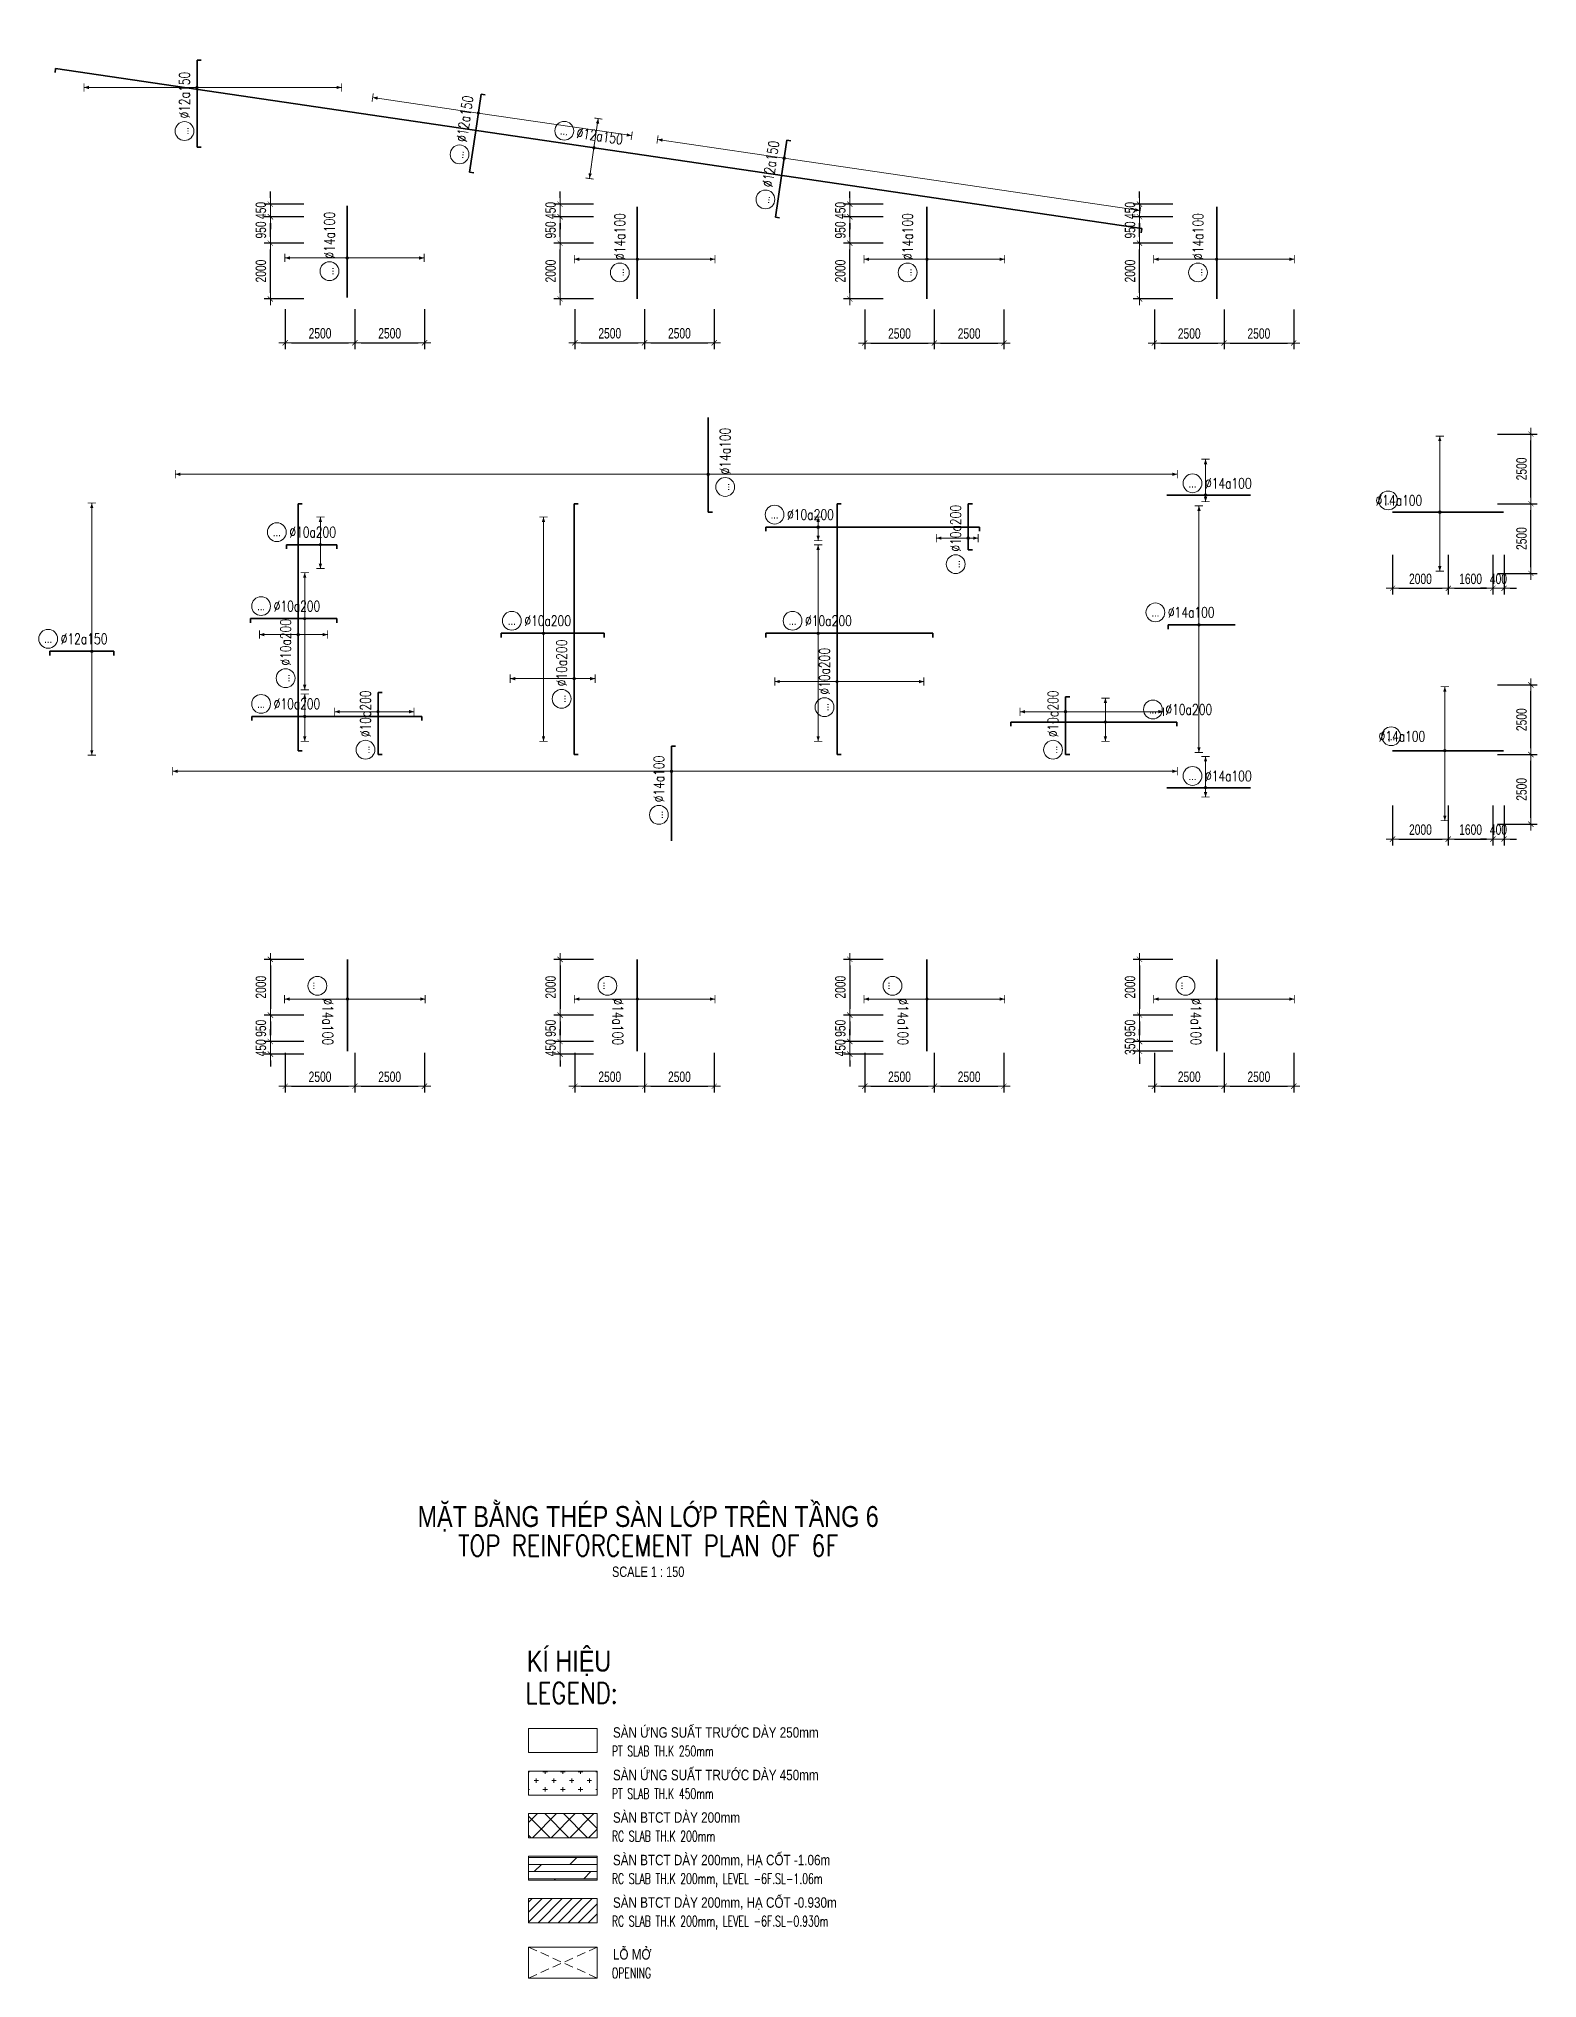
# Model space of a CAD drawing. Header units: millimetres. Extents: x 139404 to 589785, y -24714 to 48110.
# Drawn here: x 265554 to 319342, y -24714 to 44886 of the extents above; entities that cross this region are included whole.
import ezdxf
from ezdxf.enums import TextEntityAlignment as Align

# ---------------------------------------------------------------- set-up
doc = ezdxf.new("R2010")
doc.units = ezdxf.units.MM
doc.linetypes.add('DASHED2', pattern=[9.525, 6.35, -3.175])
doc.layers.get('0').update_dxf_attribs({"lineweight": 20})
doc.layers.get('Defpoints').update_dxf_attribs({"color": 151, "lineweight": 9})
for name, color, linetype, lineweight in [('NDC_S_ANNO', 7, 'Continuous', 20), ('NDC_S_DIM', 1, 'Continuous', 15), ('NDC_S_ENG TEXT', 2, 'Continuous', 20), ('NDC_S_ENG TITLE', 3, 'Continuous', 20), ('NDC_S_HATCH MATERIAL', 8, 'Continuous', 13), ('NDC_S_OPENING', 9, 'DASHED2', 13), ('NDC_S_REBAR', 4, 'Continuous', 35), ('NDC_S_SLAB', 2, 'Continuous', 20), ('NDC_S_TEXT SYMBOL', 7, 'Continuous', 20), ('NDC_S_VN TEXT', 7, 'Continuous', 20), ('NDC_S_VN TITLE', 6, 'Continuous', 35)]:
    doc.layers.add(name, color=color, linetype=linetype, lineweight=lineweight)
doc.styles.add('$0$NDC_EN TXT', font='romans.shx', dxfattribs={"width": 0.8})
doc.styles.add('ARIAL', font='arial.ttf', dxfattribs={"width": 0.8})
doc.styles.add('NDC_ANNO', font='', dxfattribs={"width": 0.8})
doc.styles.add('NDC_DIM', font='', dxfattribs={"width": 0.75})
doc.styles.add('NDC_EN TXT', font='romans.shx', dxfattribs={"width": 0.8})
doc.styles.add('NDC_VIE TXT', font='arial.ttf', dxfattribs={"width": 0.8})
doc.styles.get('NDC_ANNO').set_extended_font_data('Dotum')
doc.styles.get('NDC_DIM').set_extended_font_data('Dotum')
doc.dimstyles.new('NDC_dim_150', dxfattribs={"dimscale": 150, "dimtxt": 2.5, "dimasz": 1.5, "dimexe": 1.5, "dimexo": 2.5, "dimgap": 1, "dimtad": 1, "dimdec": 0, "dimzin": 0, "dimdsep": 46, "dimtxsty": 'NDC_DIM', "dimblk": 'DIMMARK', "dimcen": 0.09, "dimdle": 1.2, "dimclrd": 1, "dimclre": 1, "dimclrt": 3, "dimadec": 0, "dimazin": 0, "dimtfac": 1, "dimtdec": 0, "dimtix": 1, "dimtofl": 0, "dimtmove": 0, "dimatfit": 3, "dimfxl": 8, "dimfxlon": 1, "dimtolj": 1, "dimtzin": 0, "dimarcsym": 0})

msp = doc.modelspace()

# ---------------------------------------------------------------- texts
at = {"layer": 'NDC_S_ENG TEXT', "style": '$0$NDC_EN TXT'}
for s, height, width, p in [('LEGEND:', 750, 0.8, (283023.6, -14849.5)), ('PT SLAB TH.K 250mm', 375, 0.65, (286125.1, -16751)), ('PT SLAB TH.K 450mm', 375, 0.65, (286125.1, -18277)), ('RC SLAB TH.K 200mm', 375, 0.65, (286125.1, -19803)), ('RC SLAB TH.K 200mm, LEVEL -6F.SL-1.06m', 375, 0.65, (286125.1, -21329)), ('RC SLAB TH.K 200mm, LEVEL -6F.SL-0.930m', 375, 0.65, (286125.1, -22855)), ('OPENING', 375, 0.65, (286125.1, -24713.9))]:
    msp.add_text(s, height=height, dxfattribs=dict(at, width=width)).set_placement(p)
at = {"layer": 'NDC_S_VN TEXT', "style": 'NDC_VIE TXT', "width": 0.8}
msp.add_text('KÍ HIỆU', height=750, dxfattribs=at).set_placement((283073.8, -12958.4), align=Align.TOP_LEFT)
for s, p in [('SÀN ỨNG SUẤT TRƯỚC DÀY 250mm', (286163.4, -16082.2)), ('SÀN ỨNG SUẤT TRƯỚC DÀY 450mm', (286163.4, -17608.2)), ('SÀN BTCT DÀY 200mm', (286163.4, -19134.2)), ('SÀN BTCT DÀY 200mm, HẠ CỐT -1.06m', (286163.4, -20660.2)), ('SÀN BTCT DÀY 200mm, HẠ CỐT -0.930m', (286163.4, -22186.2)), ('LỖ MỞ', (286163.4, -24045.1))]:
    msp.add_text(s, height=375, dxfattribs=at).set_placement(p)

# ---------------------------------------------------------------- blocks, each defined once
blk = doc.blocks.new('Drawing name_symbol')
at = {"layer": 'NDC_S_ENG TITLE', "style": 'NDC_EN TXT', "width": 0.8}
blk.add_attdef('SECTDET1', text='', height=5, dxfattribs=at).set_placement((0, 1.01), align=Align.CENTER)
at = {"layer": 'NDC_S_TEXT SYMBOL', "lineweight": 25, "style": 'NDC_ANNO', "width": 0.8}
blk.add_attdef('SSCALE', text='', height=2.5, dxfattribs=at).set_placement((0, -4), align=Align.CENTER)
at = {"layer": 'NDC_S_VN TITLE', "style": 'NDC_VIE TXT', "width": 0.8}
blk.add_attdef('SECTDET2', text='', height=5, dxfattribs=at).set_placement((0, 7.97), align=Align.CENTER)
blk = doc.blocks.new('*U13')
h = blk.add_hatch(color=6)
edge = h.paths.add_edge_path()
edge.add_arc((4.81, 0), 0.3, 0, 360)
at = {"layer": 'NDC_S_DIM', "color": 8}
for q in [(4.81, 35.47), (4.81, -24.86)]:
    blk.add_line((4.81, 0), q, dxfattribs=at)
for points in [[(3.81, 35.47, 0.2, 0.2, 0), (5.81, 35.47, 0, 0, 0)], [(3.81, -24.86, 0.2, 0.2, 0), (5.81, -24.86, 0, 0, 0)]]:
    blk.add_lwpolyline(points, format="xyseb", dxfattribs=at)
at = {"layer": 'NDC_S_DIM'}
blk.add_circle((-5.62, 3), 2.25, dxfattribs=at)
at = {"layer": 'NDC_S_DIM', "color": 6}
blk.add_circle((4.81, 0), 0.3, dxfattribs=at)
at = {"layer": 'NDC_S_DIM', "color": 8}
for points in [[(4.41, 34.27), (4.81, 35.47), (5.21, 34.27)], [(4.41, -23.66), (4.81, -24.86), (5.21, -23.66)]]:
    blk.add_solid(points, dxfattribs=at)
at = {"layer": 'NDC_S_REBAR'}
for p, q in [((0, 0), (-5.23, 0)), ((-5.23, 0), (-5.23, -1)), ((0, 0), (10.1, 0)), ((10.1, 0), (10.1, -1)), ((-5.23, -1), (-5.23, -1)), ((10.1, -1), (10.1, -1))]:
    blk.add_line(p, q, dxfattribs=at)
at = {"layer": 'NDC_S_VN TEXT', "style": 'ARIAL', "width": 0.8}
blk.add_attdef('KHT', text='', height=2, dxfattribs=at).set_placement((-5.62, 3), align=Align.MIDDLE_CENTER)
at = {"layer": 'NDC_S_VN TEXT', "color": 3, "style": 'NDC_EN TXT', "width": 0.75}
blk.add_attdef('DKT', (-2.62, 1.75), '', height=2.5, dxfattribs=at)
blk = doc.blocks.new('*U18')
h = blk.add_hatch(color=6)
edge = h.paths.add_edge_path()
edge.add_arc((4.81, 0), 0.3, 0, 360)
at = {"layer": 'NDC_S_DIM', "color": 8}
for q in [(4.81, 27.06), (4.81, -34.6)]:
    blk.add_line((4.81, 0), q, dxfattribs=at)
for points in [[(3.81, 27.06, 0.2, 0.2, 0), (5.81, 27.06, 0, 0, 0)], [(3.81, -34.6, 0.2, 0.2, 0), (5.81, -34.6, 0, 0, 0)]]:
    blk.add_lwpolyline(points, format="xyseb", dxfattribs=at)
at = {"layer": 'NDC_S_DIM'}
blk.add_circle((-5.62, 3), 2.25, dxfattribs=at)
at = {"layer": 'NDC_S_DIM', "color": 6}
blk.add_circle((4.81, 0), 0.3, dxfattribs=at)
at = {"layer": 'NDC_S_DIM', "color": 8}
for points in [[(4.41, 25.86), (4.81, 27.06), (5.21, 25.86)], [(4.41, -33.4), (4.81, -34.6), (5.21, -33.4)]]:
    blk.add_solid(points, dxfattribs=at)
at = {"layer": 'NDC_S_REBAR'}
for p, q in [((0, 0), (-9.49, 0)), ((-9.49, 0), (-9.49, -1)), ((0, 0), (11.34, 0)), ((11.34, 0), (11.34, -1)), ((-9.49, -1), (-9.49, -1)), ((11.34, -1), (11.34, -1))]:
    blk.add_line(p, q, dxfattribs=at)
at = {"layer": 'NDC_S_VN TEXT', "style": 'ARIAL', "width": 0.8}
blk.add_attdef('KHT', text='', height=2, dxfattribs=at).set_placement((-5.62, 3), align=Align.MIDDLE_CENTER)
at = {"layer": 'NDC_S_VN TEXT', "color": 3, "style": 'NDC_EN TXT', "width": 0.75}
blk.add_attdef('DKT', (-2.62, 1.75), '', height=2.5, dxfattribs=at)
blk = doc.blocks.new('*U19')
h = blk.add_hatch(color=6)
edge = h.paths.add_edge_path()
edge.add_arc((4.81, 0), 0.3, 0, 360)
at = {"layer": 'NDC_S_DIM', "color": 8}
for q in [(4.81, 25.55), (4.81, -37.11)]:
    blk.add_line((4.81, 0), q, dxfattribs=at)
for points in [[(3.81, 25.55, 0.2, 0.2, 0), (5.81, 25.55, 0, 0, 0)], [(3.81, -37.11, 0.2, 0.2, 0), (5.81, -37.11, 0, 0, 0)]]:
    blk.add_lwpolyline(points, format="xyseb", dxfattribs=at)
at = {"layer": 'NDC_S_DIM'}
blk.add_circle((-5.62, 3), 2.25, dxfattribs=at)
at = {"layer": 'NDC_S_DIM', "color": 6}
blk.add_circle((4.81, 0), 0.3, dxfattribs=at)
at = {"layer": 'NDC_S_DIM', "color": 8}
for points in [[(4.41, 24.35), (4.81, 25.55), (5.21, 24.35)], [(4.41, -35.91), (4.81, -37.11), (5.21, -35.91)]]:
    blk.add_solid(points, dxfattribs=at)
at = {"layer": 'NDC_S_REBAR'}
for p, q in [((0, 0), (-9.49, 0)), ((-9.49, 0), (-9.49, -1)), ((0, 0), (9.35, 0)), ((9.35, 0), (9.35, -1)), ((-9.49, -1), (-9.49, -1)), ((9.35, -1), (9.35, -1))]:
    blk.add_line(p, q, dxfattribs=at)
at = {"layer": 'NDC_S_VN TEXT', "style": 'ARIAL', "width": 0.8}
blk.add_attdef('KHT', text='', height=2, dxfattribs=at).set_placement((-5.62, 3), align=Align.MIDDLE_CENTER)
at = {"layer": 'NDC_S_VN TEXT', "color": 3, "style": 'NDC_EN TXT', "width": 0.75}
blk.add_attdef('DKT', (-2.62, 1.75), '', height=2.5, dxfattribs=at)
blk = doc.blocks.new('*U20')
h = blk.add_hatch(color=6)
edge = h.paths.add_edge_path()
edge.add_arc((4.81, 0), 0.3, 0, 360)
at = {"layer": 'NDC_S_DIM', "color": 8}
for q in [(4.81, 30.64), (4.81, -86.1)]:
    blk.add_line((4.81, 0), q, dxfattribs=at)
for points in [[(3.81, 30.64, 0.2, 0.2, 0), (5.81, 30.64, 0, 0, 0)], [(3.81, -86.1, 0.2, 0.2, 0), (5.81, -86.1, 0, 0, 0)]]:
    blk.add_lwpolyline(points, format="xyseb", dxfattribs=at)
at = {"layer": 'NDC_S_DIM'}
blk.add_circle((-5.62, 3), 2.25, dxfattribs=at)
at = {"layer": 'NDC_S_DIM', "color": 6}
blk.add_circle((4.81, 0), 0.3, dxfattribs=at)
at = {"layer": 'NDC_S_DIM', "color": 8}
for points in [[(4.41, 29.44), (4.81, 30.64), (5.21, 29.44)], [(4.41, -84.9), (4.81, -86.1), (5.21, -84.9)]]:
    blk.add_solid(points, dxfattribs=at)
at = {"layer": 'NDC_S_REBAR'}
for p, q in [((0, 0), (-9.49, 0)), ((-9.49, 0), (-9.49, -1)), ((0, 0), (9.13, 0)), ((9.13, 0), (9.13, -1)), ((-9.49, -1), (-9.49, -1)), ((9.13, -1), (9.13, -1))]:
    blk.add_line(p, q, dxfattribs=at)
at = {"layer": 'NDC_S_VN TEXT', "style": 'ARIAL', "width": 0.8}
blk.add_attdef('KHT', text='', height=2, dxfattribs=at).set_placement((-5.62, 3), align=Align.MIDDLE_CENTER)
at = {"layer": 'NDC_S_VN TEXT', "color": 3, "style": 'NDC_EN TXT', "width": 0.75}
blk.add_attdef('DKT', (-2.62, 1.75), '', height=2.5, dxfattribs=at)
blk = doc.blocks.new('*U21')
h = blk.add_hatch(color=6)
edge = h.paths.add_edge_path()
edge.add_arc((-75.12, 0), 0.3, 0, 360)
at = {"layer": 'NDC_S_DIM', "color": 8}
for q in [(-75.12, 7.08), (-75.12, -7.42)]:
    blk.add_line((-75.12, 0), q, dxfattribs=at)
for points in [[(-76.12, 7.08, 0.2, 0.2, 0), (-74.12, 7.08, 0, 0, 0)], [(-76.12, -7.42, 0.2, 0.2, 0), (-74.12, -7.42, 0, 0, 0)]]:
    blk.add_lwpolyline(points, format="xyseb", dxfattribs=at)
at = {"layer": 'NDC_S_DIM'}
blk.add_circle((-82.75, 3), 2.25, dxfattribs=at)
at = {"layer": 'NDC_S_DIM', "color": 6}
blk.add_circle((-75.12, 0), 0.3, dxfattribs=at)
at = {"layer": 'NDC_S_DIM', "color": 8}
for points in [[(-75.52, 5.88), (-75.12, 7.08), (-74.72, 5.88)], [(-75.52, -6.22), (-75.12, -7.42), (-74.72, -6.22)]]:
    blk.add_solid(points, dxfattribs=at)
at = {"layer": 'NDC_S_REBAR'}
for p, q in [((0, 0), (-205.34, 0)), ((-205.34, 0), (-205.34, -1)), ((0, 0), (57.41, 0)), ((57.41, 0), (57.41, -1)), ((-205.34, -1), (-205.34, -1)), ((57.41, -1), (57.41, -1))]:
    blk.add_line(p, q, dxfattribs=at)
at = {"layer": 'NDC_S_VN TEXT', "style": 'ARIAL', "width": 0.8}
blk.add_attdef('KHT', text='', height=2, dxfattribs=at).set_placement((-82.75, 3), align=Align.MIDDLE_CENTER)
at = {"layer": 'NDC_S_VN TEXT', "color": 3, "style": 'NDC_EN TXT', "width": 0.75}
blk.add_attdef('DKT', (-79.75, 1.75), '', height=2.5, dxfattribs=at)
blk = doc.blocks.new('*U1086')
h = blk.add_hatch(color=6)
edge = h.paths.add_edge_path()
edge.add_arc((0.5, 0), 0.3, 0, 360)
at = {"layer": 'NDC_S_DIM', "color": 8}
for q in [(0.5, 21.16), (0.5, -25.84)]:
    blk.add_line((0.5, 0), q, dxfattribs=at)
for points in [[(-0.5, 21.16, 0.2, 0.2, 0), (1.5, 21.16, 0, 0, 0)], [(-0.5, -25.84, 0.2, 0.2, 0), (1.5, -25.84, 0, 0, 0)]]:
    blk.add_lwpolyline(points, format="xyseb", dxfattribs=at)
at = {"layer": 'NDC_S_DIM'}
blk.add_circle((-5.62, 3), 2.25, dxfattribs=at)
at = {"layer": 'NDC_S_DIM', "color": 6}
blk.add_circle((0.5, 0), 0.3, dxfattribs=at)
at = {"layer": 'NDC_S_DIM', "color": 8}
for points in [[(0.1, 19.96), (0.5, 21.16), (0.9, 19.96)], [(0.1, -24.64), (0.5, -25.84), (0.9, -24.64)]]:
    blk.add_solid(points, dxfattribs=at)
at = {"layer": 'NDC_S_REBAR'}
for p, q in [((0, 0), (-12.04, 0)), ((-12.04, 0), (-12.04, -1)), ((0, 0), (27.96, 0)), ((27.96, 0), (27.96, -1)), ((-12.04, -1), (-12.04, -1)), ((27.96, -1), (27.96, -1))]:
    blk.add_line(p, q, dxfattribs=at)
at = {"layer": 'NDC_S_VN TEXT', "style": 'ARIAL', "width": 0.8}
blk.add_attdef('KHT', text='', height=2, dxfattribs=at).set_placement((-5.62, 3), align=Align.MIDDLE_CENTER)
at = {"layer": 'NDC_S_VN TEXT', "color": 3, "style": 'NDC_EN TXT', "width": 0.75}
blk.add_attdef('DKT', (-2.62, 1.75), '', height=2.5, dxfattribs=at)
blk = doc.blocks.new('*U1085')
h = blk.add_hatch(color=6)
edge = h.paths.add_edge_path()
edge.add_arc((1.97, 0), 0.3, 0, 360)
at = {"layer": 'NDC_S_DIM', "color": 8}
for q in [(1.97, 27.83), (1.97, -25.84)]:
    blk.add_line((1.97, 0), q, dxfattribs=at)
for points in [[(0.97, 27.83, 0.2, 0.2, 0), (2.97, 27.83, 0, 0, 0)], [(0.97, -25.84, 0.2, 0.2, 0), (2.97, -25.84, 0, 0, 0)]]:
    blk.add_lwpolyline(points, format="xyseb", dxfattribs=at)
at = {"layer": 'NDC_S_DIM'}
blk.add_circle((-5.62, 3), 2.25, dxfattribs=at)
at = {"layer": 'NDC_S_DIM', "color": 6}
blk.add_circle((1.97, 0), 0.3, dxfattribs=at)
at = {"layer": 'NDC_S_DIM', "color": 8}
for points in [[(1.57, 26.63), (1.97, 27.83), (2.37, 26.63)], [(1.57, -24.64), (1.97, -25.84), (2.37, -24.64)]]:
    blk.add_solid(points, dxfattribs=at)
at = {"layer": 'NDC_S_REBAR'}
for p, q in [((0, 0), (-8.18, 0)), ((-8.18, 0), (-8.18, -1)), ((0, 0), (16.48, 0)), ((16.48, 0), (16.48, -1)), ((-8.18, -1), (-8.18, -1)), ((16.48, -1), (16.48, -1))]:
    blk.add_line(p, q, dxfattribs=at)
at = {"layer": 'NDC_S_VN TEXT', "style": 'ARIAL', "width": 0.8}
blk.add_attdef('KHT', text='', height=2, dxfattribs=at).set_placement((-5.62, 3), align=Align.MIDDLE_CENTER)
at = {"layer": 'NDC_S_VN TEXT', "color": 3, "style": 'NDC_EN TXT', "width": 0.75}
blk.add_attdef('DKT', (-2.62, 1.75), '', height=2.5, dxfattribs=at)
blk = doc.blocks.new('*U1087')
h = blk.add_hatch(color=6)
edge = h.paths.add_edge_path()
edge.add_arc((4.81, 0), 0.3, 0, 360)
at = {"layer": 'NDC_S_DIM', "color": 8}
for q in [(4.81, 5.38), (4.81, -5.95)]:
    blk.add_line((4.81, 0), q, dxfattribs=at)
for points in [[(3.81, 5.38, 0.2, 0.2, 0), (5.81, 5.38, 0, 0, 0)], [(3.81, -5.95, 0.2, 0.2, 0), (5.81, -5.95, 0, 0, 0)]]:
    blk.add_lwpolyline(points, format="xyseb", dxfattribs=at)
at = {"layer": 'NDC_S_DIM'}
blk.add_circle((-5.62, 3), 2.25, dxfattribs=at)
at = {"layer": 'NDC_S_DIM', "color": 6}
blk.add_circle((4.81, 0), 0.3, dxfattribs=at)
at = {"layer": 'NDC_S_DIM', "color": 8}
for points in [[(4.41, 4.18), (4.81, 5.38), (5.21, 4.18)], [(4.41, -4.75), (4.81, -5.95), (5.21, -4.75)]]:
    blk.add_solid(points, dxfattribs=at)
at = {"layer": 'NDC_S_REBAR'}
for p, q in [((0, 0), (-7.85, 0)), ((-7.85, 0), (-7.85, -1)), ((0, 0), (32.82, 0)), ((32.82, 0), (32.82, -1)), ((-7.85, -1), (-7.85, -1)), ((32.82, -1), (32.82, -1))]:
    blk.add_line(p, q, dxfattribs=at)
at = {"layer": 'NDC_S_VN TEXT', "style": 'ARIAL', "width": 0.8}
blk.add_attdef('KHT', text='', height=2, dxfattribs=at).set_placement((-5.62, 3), align=Align.MIDDLE_CENTER)
at = {"layer": 'NDC_S_VN TEXT', "color": 3, "style": 'NDC_EN TXT', "width": 0.75}
blk.add_attdef('DKT', (-2.62, 1.75), '', height=2.5, dxfattribs=at)
blk = doc.blocks.new('*U1088')
h = blk.add_hatch(color=6)
edge = h.paths.add_edge_path()
edge.add_arc((4.81, 0), 0.3, 0, 360)
at = {"layer": 'NDC_S_DIM', "color": 8}
for q in [(4.81, 10.99), (4.81, -17.01)]:
    blk.add_line((4.81, 0), q, dxfattribs=at)
for points in [[(3.81, 10.99, 0.2, 0.2, 0), (5.81, 10.99, 0, 0, 0)], [(3.81, -17.01, 0.2, 0.2, 0), (5.81, -17.01, 0, 0, 0)]]:
    blk.add_lwpolyline(points, format="xyseb", dxfattribs=at)
at = {"layer": 'NDC_S_DIM'}
blk.add_circle((-5.62, 3), 2.25, dxfattribs=at)
at = {"layer": 'NDC_S_DIM', "color": 6}
blk.add_circle((4.81, 0), 0.3, dxfattribs=at)
at = {"layer": 'NDC_S_DIM', "color": 8}
for points in [[(4.41, 9.79), (4.81, 10.99), (5.21, 9.79)], [(4.41, -15.81), (4.81, -17.01), (5.21, -15.81)]]:
    blk.add_solid(points, dxfattribs=at)
at = {"layer": 'NDC_S_REBAR'}
for p, q in [((0, 0), (-8.18, 0)), ((-8.18, 0), (-8.18, -1)), ((0, 0), (12.48, 0)), ((12.48, 0), (12.48, -1)), ((-8.18, -1), (-8.18, -1)), ((12.48, -1), (12.48, -1))]:
    blk.add_line(p, q, dxfattribs=at)
at = {"layer": 'NDC_S_VN TEXT', "style": 'ARIAL', "width": 0.8}
blk.add_attdef('KHT', text='', height=2, dxfattribs=at).set_placement((-5.62, 3), align=Align.MIDDLE_CENTER)
at = {"layer": 'NDC_S_VN TEXT', "color": 3, "style": 'NDC_EN TXT', "width": 0.75}
blk.add_attdef('DKT', (-2.62, 1.75), '', height=2.5, dxfattribs=at)
blk = doc.blocks.new('*U1077')
h = blk.add_hatch(color=6)
edge = h.paths.add_edge_path()
edge.add_arc((4.81, 0), 0.3, 0, 360)
at = {"layer": 'NDC_S_DIM', "color": 8}
for q in [(4.81, 6.63), (4.81, -5.71)]:
    blk.add_line((4.81, 0), q, dxfattribs=at)
for points in [[(3.81, 6.63, 0.2, 0.2, 0), (5.81, 6.63, 0, 0, 0)], [(3.81, -5.71, 0.2, 0.2, 0), (5.81, -5.71, 0, 0, 0)]]:
    blk.add_lwpolyline(points, format="xyseb", dxfattribs=at)
at = {"layer": 'NDC_S_DIM'}
blk.add_circle((-5.62, 3), 2.25, dxfattribs=at)
at = {"layer": 'NDC_S_DIM', "color": 6}
blk.add_circle((4.81, 0), 0.3, dxfattribs=at)
at = {"layer": 'NDC_S_DIM', "color": 8}
for points in [[(4.41, 5.43), (4.81, 6.63), (5.21, 5.43)], [(4.41, -4.51), (4.81, -5.71), (5.21, -4.51)]]:
    blk.add_solid(points, dxfattribs=at)
at = {"layer": 'NDC_S_REBAR'}
for p, q in [((0, 0), (-3.28, 0)), ((-3.28, 0), (-3.28, -1)), ((0, 0), (8.72, 0)), ((8.72, 0), (8.72, -1)), ((-3.28, -1), (-3.28, -1)), ((8.72, -1), (8.72, -1))]:
    blk.add_line(p, q, dxfattribs=at)
at = {"layer": 'NDC_S_VN TEXT', "style": 'ARIAL', "width": 0.8}
blk.add_attdef('KHT', text='', height=2, dxfattribs=at).set_placement((-5.62, 3), align=Align.MIDDLE_CENTER)
at = {"layer": 'NDC_S_VN TEXT', "color": 3, "style": 'NDC_EN TXT', "width": 0.75}
blk.add_attdef('DKT', (-2.62, 1.75), '', height=2.5, dxfattribs=at)
blk = doc.blocks.new('*U1078')
h = blk.add_hatch(color=6)
edge = h.paths.add_edge_path()
edge.add_arc((4.81, 0), 0.3, 0, 360)
at = {"layer": 'NDC_S_DIM', "color": 8}
for q in [(4.81, 2.43), (4.81, -3.24)]:
    blk.add_line((4.81, 0), q, dxfattribs=at)
for points in [[(3.81, 2.43, 0.2, 0.2, 0), (5.81, 2.43, 0, 0, 0)], [(3.81, -3.24, 0.2, 0.2, 0), (5.81, -3.24, 0, 0, 0)]]:
    blk.add_lwpolyline(points, format="xyseb", dxfattribs=at)
at = {"layer": 'NDC_S_DIM'}
blk.add_circle((-5.62, 3), 2.25, dxfattribs=at)
at = {"layer": 'NDC_S_DIM', "color": 6}
blk.add_circle((4.81, 0), 0.3, dxfattribs=at)
at = {"layer": 'NDC_S_DIM', "color": 8}
for points in [[(4.41, 1.23), (4.81, 2.43), (5.21, 1.23)], [(4.41, -2.04), (4.81, -3.24), (5.21, -2.04)]]:
    blk.add_solid(points, dxfattribs=at)
at = {"layer": 'NDC_S_REBAR'}
for p, q in [((0, 0), (-7.73, 0)), ((-7.73, 0), (-7.73, -1)), ((0, 0), (43.4, 0)), ((43.4, 0), (43.4, -1)), ((-7.73, -1), (-7.73, -1)), ((43.4, -1), (43.4, -1))]:
    blk.add_line(p, q, dxfattribs=at)
at = {"layer": 'NDC_S_VN TEXT', "style": 'ARIAL', "width": 0.8}
blk.add_attdef('KHT', text='', height=2, dxfattribs=at).set_placement((-5.62, 3), align=Align.MIDDLE_CENTER)
at = {"layer": 'NDC_S_VN TEXT', "color": 3, "style": 'NDC_EN TXT', "width": 0.75}
blk.add_attdef('DKT', (-2.62, 1.75), '', height=2.5, dxfattribs=at)
blk = doc.blocks.new('*U1075')
h = blk.add_hatch(color=6)
edge = h.paths.add_edge_path()
edge.add_arc((-0.79, 0), 0.3, 0, 360)
at = {"layer": 'NDC_S_DIM', "color": 8}
for q in [(-0.79, 15.31), (-0.79, -5.02)]:
    blk.add_line((-0.79, 0), q, dxfattribs=at)
for points in [[(-1.79, 15.31, 0.2, 0.2, 0), (0.21, 15.31, 0, 0, 0)], [(-1.79, -5.02, 0.2, 0.2, 0), (0.21, -5.02, 0, 0, 0)]]:
    blk.add_lwpolyline(points, format="xyseb", dxfattribs=at)
at = {"layer": 'NDC_S_DIM'}
blk.add_circle((-5.62, 3), 2.25, dxfattribs=at)
at = {"layer": 'NDC_S_DIM', "color": 6}
blk.add_circle((-0.79, 0), 0.3, dxfattribs=at)
at = {"layer": 'NDC_S_DIM', "color": 8}
for points in [[(-1.19, 14.11), (-0.79, 15.31), (-0.39, 14.11)], [(-1.19, -3.82), (-0.79, -5.02), (-0.39, -3.82)]]:
    blk.add_solid(points, dxfattribs=at)
at = {"layer": 'NDC_S_REBAR'}
for p, q in [((0, 0), (-18.94, 0)), ((-18.94, 0), (-18.94, -1)), ((0, 0), (41.06, 0)), ((41.06, 0), (41.06, -1)), ((-18.94, -1), (-18.94, -1)), ((41.06, -1), (41.06, -1))]:
    blk.add_line(p, q, dxfattribs=at)
at = {"layer": 'NDC_S_VN TEXT', "style": 'ARIAL', "width": 0.8}
blk.add_attdef('KHT', text='', height=2, dxfattribs=at).set_placement((-5.62, 3), align=Align.MIDDLE_CENTER)
at = {"layer": 'NDC_S_VN TEXT', "color": 3, "style": 'NDC_EN TXT', "width": 0.75}
blk.add_attdef('DKT', (-2.62, 1.75), '', height=2.5, dxfattribs=at)
blk = doc.blocks.new('*U1076')
h = blk.add_hatch(color=6)
edge = h.paths.add_edge_path()
edge.add_arc((0.5, 0), 0.3, 0, 360)
at = {"layer": 'NDC_S_DIM', "color": 8}
for q in [(0.5, 14.9), (0.5, -20.77)]:
    blk.add_line((0.5, 0), q, dxfattribs=at)
for points in [[(-0.5, 14.9, 0.2, 0.2, 0), (1.5, 14.9, 0, 0, 0)], [(-0.5, -20.77, 0.2, 0.2, 0), (1.5, -20.77, 0, 0, 0)]]:
    blk.add_lwpolyline(points, format="xyseb", dxfattribs=at)
at = {"layer": 'NDC_S_DIM'}
blk.add_circle((-5.62, 3), 2.25, dxfattribs=at)
at = {"layer": 'NDC_S_DIM', "color": 6}
blk.add_circle((0.5, 0), 0.3, dxfattribs=at)
at = {"layer": 'NDC_S_DIM', "color": 8}
for points in [[(0.1, 13.7), (0.5, 14.9), (0.9, 13.7)], [(0.1, -19.57), (0.5, -20.77), (0.9, -19.57)]]:
    blk.add_solid(points, dxfattribs=at)
at = {"layer": 'NDC_S_REBAR'}
for p, q in [((0, 0), (-16.95, 0)), ((-16.95, 0), (-16.95, -1)), ((0, 0), (43.05, 0)), ((43.05, 0), (43.05, -1)), ((-16.95, -1), (-16.95, -1)), ((43.05, -1), (43.05, -1))]:
    blk.add_line(p, q, dxfattribs=at)
at = {"layer": 'NDC_S_VN TEXT', "style": 'ARIAL', "width": 0.8}
blk.add_attdef('KHT', text='', height=2, dxfattribs=at).set_placement((-5.62, 3), align=Align.MIDDLE_CENTER)
at = {"layer": 'NDC_S_VN TEXT', "color": 3, "style": 'NDC_EN TXT', "width": 0.75}
blk.add_attdef('DKT', (-2.62, 1.75), '', height=2.5, dxfattribs=at)
blk = doc.blocks.new('*U1081')
h = blk.add_hatch(color=6)
edge = h.paths.add_edge_path()
edge.add_arc((0.61, 0), 0.3, 0, 360)
at = {"layer": 'NDC_S_DIM', "color": 8}
for q in [(0.61, 7.61), (0.61, -2.39)]:
    blk.add_line((0.61, 0), q, dxfattribs=at)
for points in [[(-0.39, 7.61, 0.2, 0.2, 0), (1.61, 7.61, 0, 0, 0)], [(-0.39, -2.39, 0.2, 0.2, 0), (1.61, -2.39, 0, 0, 0)]]:
    blk.add_lwpolyline(points, format="xyseb", dxfattribs=at)
at = {"layer": 'NDC_S_DIM'}
blk.add_circle((-5.62, 3), 2.25, dxfattribs=at)
at = {"layer": 'NDC_S_DIM', "color": 6}
blk.add_circle((0.61, 0), 0.3, dxfattribs=at)
at = {"layer": 'NDC_S_DIM', "color": 8}
for points in [[(0.21, 6.41), (0.61, 7.61), (1.01, 6.41)], [(0.21, -1.19), (0.61, -2.39), (1.01, -1.19)]]:
    blk.add_solid(points, dxfattribs=at)
at = {"layer": 'NDC_S_REBAR'}
for p, q in [((0, 0), (-2.17, 0)), ((-2.17, 0), (-2.17, -1)), ((0, 0), (8.83, 0)), ((8.83, 0), (8.83, -1)), ((-2.17, -1), (-2.17, -1)), ((8.83, -1), (8.83, -1))]:
    blk.add_line(p, q, dxfattribs=at)
at = {"layer": 'NDC_S_VN TEXT', "style": 'ARIAL', "width": 0.8}
blk.add_attdef('KHT', text='', height=2, dxfattribs=at).set_placement((-5.62, 3), align=Align.MIDDLE_CENTER)
at = {"layer": 'NDC_S_VN TEXT', "color": 3, "style": 'NDC_EN TXT', "width": 0.75}
blk.add_attdef('DKT', (-2.62, 1.75), '', height=2.5, dxfattribs=at)
blk = doc.blocks.new('*U1082')
h = blk.add_hatch(color=6)
edge = h.paths.add_edge_path()
edge.add_arc((3.48, 0), 0.3, 0, 360)
at = {"layer": 'NDC_S_DIM', "color": 8}
for q in [(3.48, 10.9), (3.48, -23.43)]:
    blk.add_line((3.48, 0), q, dxfattribs=at)
for points in [[(2.48, 10.9, 0.2, 0.2, 0), (4.48, 10.9, 0, 0, 0)], [(2.48, -23.43, 0.2, 0.2, 0), (4.48, -23.43, 0, 0, 0)]]:
    blk.add_lwpolyline(points, format="xyseb", dxfattribs=at)
at = {"layer": 'NDC_S_DIM'}
blk.add_circle((-5.62, 3), 2.25, dxfattribs=at)
at = {"layer": 'NDC_S_DIM', "color": 6}
blk.add_circle((3.48, 0), 0.3, dxfattribs=at)
at = {"layer": 'NDC_S_DIM', "color": 8}
for points in [[(3.08, 9.7), (3.48, 10.9), (3.88, 9.7)], [(3.08, -22.23), (3.48, -23.43), (3.88, -22.23)]]:
    blk.add_solid(points, dxfattribs=at)
at = {"layer": 'NDC_S_REBAR'}
for p, q in [((0, 0), (-6.77, 0)), ((-6.77, 0), (-6.77, -1)), ((0, 0), (7.03, 0)), ((7.03, 0), (7.03, -1)), ((-6.77, -1), (-6.77, -1)), ((7.03, -1), (7.03, -1))]:
    blk.add_line(p, q, dxfattribs=at)
at = {"layer": 'NDC_S_VN TEXT', "style": 'ARIAL', "width": 0.8}
blk.add_attdef('KHT', text='', height=2, dxfattribs=at).set_placement((-5.62, 3), align=Align.MIDDLE_CENTER)
at = {"layer": 'NDC_S_VN TEXT', "color": 3, "style": 'NDC_EN TXT', "width": 0.75}
blk.add_attdef('DKT', (-2.62, 1.75), '', height=2.5, dxfattribs=at)
blk = doc.blocks.new('*U1079')
h = blk.add_hatch(color=6)
edge = h.paths.add_edge_path()
edge.add_arc((4.81, 0), 0.3, 0, 360)
at = {"layer": 'NDC_S_DIM', "color": 8}
for q in [(4.81, 5.72), (4.81, -4.61)]:
    blk.add_line((4.81, 0), q, dxfattribs=at)
for points in [[(3.81, 5.72, 0.2, 0.2, 0), (5.81, 5.72, 0, 0, 0)], [(3.81, -4.61, 0.2, 0.2, 0), (5.81, -4.61, 0, 0, 0)]]:
    blk.add_lwpolyline(points, format="xyseb", dxfattribs=at)
at = {"layer": 'NDC_S_DIM'}
blk.add_circle((16.18, 3), 2.25, dxfattribs=at)
at = {"layer": 'NDC_S_DIM', "color": 6}
blk.add_circle((4.81, 0), 0.3, dxfattribs=at)
at = {"layer": 'NDC_S_DIM', "color": 8}
for points in [[(4.41, 4.52), (4.81, 5.72), (5.21, 4.52)], [(4.41, -3.41), (4.81, -4.61), (5.21, -3.41)]]:
    blk.add_solid(points, dxfattribs=at)
at = {"layer": 'NDC_S_REBAR'}
for p, q in [((0, 0), (-17.8, 0)), ((-17.8, 0), (-17.8, -1)), ((0, 0), (21.87, 0)), ((21.87, 0), (21.87, -1)), ((-17.8, -1), (-17.8, -1)), ((21.87, -1), (21.87, -1))]:
    blk.add_line(p, q, dxfattribs=at)
at = {"layer": 'NDC_S_VN TEXT', "style": 'ARIAL', "width": 0.8}
blk.add_attdef('KHT', text='', height=2, dxfattribs=at).set_placement((16.18, 3), align=Align.MIDDLE_CENTER)
at = {"layer": 'NDC_S_VN TEXT', "color": 3, "style": 'NDC_EN TXT', "width": 0.75}
blk.add_attdef('DKT', (19.18, 1.75), '', height=2.5, dxfattribs=at)
blk = doc.blocks.new('*U1080')
h = blk.add_hatch(color=6)
edge = h.paths.add_edge_path()
edge.add_arc((4.81, 0), 0.3, 0, 360)
at = {"layer": 'NDC_S_DIM', "color": 8}
for q in [(4.81, 9.26), (4.81, -7.07)]:
    blk.add_line((4.81, 0), q, dxfattribs=at)
for points in [[(3.81, 9.26, 0.2, 0.2, 0), (5.81, 9.26, 0, 0, 0)], [(3.81, -7.07, 0.2, 0.2, 0), (5.81, -7.07, 0, 0, 0)]]:
    blk.add_lwpolyline(points, format="xyseb", dxfattribs=at)
at = {"layer": 'NDC_S_DIM'}
blk.add_circle((-5.62, 3), 2.25, dxfattribs=at)
at = {"layer": 'NDC_S_DIM', "color": 6}
blk.add_circle((4.81, 0), 0.3, dxfattribs=at)
at = {"layer": 'NDC_S_DIM', "color": 8}
for points in [[(4.41, 8.06), (4.81, 9.26), (5.21, 8.06)], [(4.41, -5.87), (4.81, -7.07), (5.21, -5.87)]]:
    blk.add_solid(points, dxfattribs=at)
at = {"layer": 'NDC_S_REBAR'}
for p, q in [((0, 0), (-23.03, 0)), ((-23.03, 0), (-23.03, -1)), ((0, 0), (36.12, 0)), ((36.12, 0), (36.12, -1)), ((-23.03, -1), (-23.03, -1)), ((36.12, -1), (36.12, -1))]:
    blk.add_line(p, q, dxfattribs=at)
at = {"layer": 'NDC_S_VN TEXT', "style": 'ARIAL', "width": 0.8}
blk.add_attdef('KHT', text='', height=2, dxfattribs=at).set_placement((-5.62, 3), align=Align.MIDDLE_CENTER)
at = {"layer": 'NDC_S_VN TEXT', "color": 3, "style": 'NDC_EN TXT', "width": 0.75}
blk.add_attdef('DKT', (-2.62, 1.75), '', height=2.5, dxfattribs=at)
blk = doc.blocks.new('*U1083')
h = blk.add_hatch(color=6)
edge = h.paths.add_edge_path()
edge.add_arc((3.48, 0), 0.3, 0, 360)
at = {"layer": 'NDC_S_DIM', "color": 8}
for q in [(3.48, 10.37), (3.48, -8.63)]:
    blk.add_line((3.48, 0), q, dxfattribs=at)
for points in [[(2.48, 10.37, 0.2, 0.2, 0), (4.48, 10.37, 0, 0, 0)], [(2.48, -8.63, 0.2, 0.2, 0), (4.48, -8.63, 0, 0, 0)]]:
    blk.add_lwpolyline(points, format="xyseb", dxfattribs=at)
at = {"layer": 'NDC_S_DIM'}
blk.add_circle((-5.62, 3), 2.25, dxfattribs=at)
at = {"layer": 'NDC_S_DIM', "color": 6}
blk.add_circle((3.48, 0), 0.3, dxfattribs=at)
at = {"layer": 'NDC_S_DIM', "color": 8}
for points in [[(3.08, 9.17), (3.48, 10.37), (3.88, 9.17)], [(3.08, -7.43), (3.48, -8.63), (3.88, -7.43)]]:
    blk.add_solid(points, dxfattribs=at)
at = {"layer": 'NDC_S_REBAR'}
for p, q in [((0, 0), (-6.77, 0)), ((-6.77, 0), (-6.77, -1)), ((0, 0), (8.03, 0)), ((8.03, 0), (8.03, -1)), ((-6.77, -1), (-6.77, -1)), ((8.03, -1), (8.03, -1))]:
    blk.add_line(p, q, dxfattribs=at)
at = {"layer": 'NDC_S_VN TEXT', "style": 'ARIAL', "width": 0.8}
blk.add_attdef('KHT', text='', height=2, dxfattribs=at).set_placement((-5.62, 3), align=Align.MIDDLE_CENTER)
at = {"layer": 'NDC_S_VN TEXT', "color": 3, "style": 'NDC_EN TXT', "width": 0.75}
blk.add_attdef('DKT', (-2.62, 1.75), '', height=2.5, dxfattribs=at)
blk = doc.blocks.new('*U1059')
h = blk.add_hatch(color=6)
edge = h.paths.add_edge_path()
edge.add_arc((4.81, 0), 0.3, 0, 360)
at = {"layer": 'NDC_S_DIM', "color": 8}
for q in [(4.81, 119.37), (4.81, -121.07)]:
    blk.add_line((4.81, 0), q, dxfattribs=at)
for points in [[(3.81, 119.37, 0.2, 0.2, 0), (5.81, 119.37, 0, 0, 0)], [(3.81, -121.07, 0.2, 0.2, 0), (5.81, -121.07, 0, 0, 0)]]:
    blk.add_lwpolyline(points, format="xyseb", dxfattribs=at)
at = {"layer": 'NDC_S_DIM'}
blk.add_circle((-5.62, 3), 2.25, dxfattribs=at)
at = {"layer": 'NDC_S_DIM', "color": 6}
blk.add_circle((4.81, 0), 0.3, dxfattribs=at)
at = {"layer": 'NDC_S_DIM', "color": 8}
for points in [[(4.41, 118.17), (4.81, 119.37), (5.21, 118.17)], [(4.41, -119.87), (4.81, -121.07), (5.21, -119.87)]]:
    blk.add_solid(points, dxfattribs=at)
at = {"layer": 'NDC_S_REBAR'}
for p, q in [((0, 0), (-11.85, 0)), ((-11.85, 0), (-11.85, 0)), ((0, 0), (10.81, 0)), ((10.81, 0), (10.81, -1)), ((-11.85, 0), (-11.85, 0)), ((10.81, -1), (10.81, -1))]:
    blk.add_line(p, q, dxfattribs=at)
at = {"layer": 'NDC_S_VN TEXT', "style": 'ARIAL', "width": 0.8}
blk.add_attdef('KHT', text='', height=2, dxfattribs=at).set_placement((-5.62, 3), align=Align.MIDDLE_CENTER)
at = {"layer": 'NDC_S_VN TEXT', "color": 3, "style": 'NDC_EN TXT', "width": 0.75}
blk.add_attdef('DKT', (-2.62, 1.75), '', height=2.5, dxfattribs=at)
blk = doc.blocks.new('*U1060')
h = blk.add_hatch(color=6)
edge = h.paths.add_edge_path()
edge.add_arc((6.53, 0), 0.3, 0, 360)
at = {"layer": 'NDC_S_DIM', "color": 8}
for q in [(6.53, 127.52), (6.53, -112.28)]:
    blk.add_line((6.53, 0), q, dxfattribs=at)
for points in [[(5.53, 127.52, 0.2, 0.2, 0), (7.53, 127.52, 0, 0, 0)], [(5.53, -112.28, 0.2, 0.2, 0), (7.53, -112.28, 0, 0, 0)]]:
    blk.add_lwpolyline(points, format="xyseb", dxfattribs=at)
at = {"layer": 'NDC_S_DIM', "color": 6}
blk.add_circle((6.53, 0), 0.3, dxfattribs=at)
at = {"layer": 'NDC_S_DIM'}
blk.add_circle((3.49, -4.07), 2.25, dxfattribs=at)
at = {"layer": 'NDC_S_DIM', "color": 8}
for points in [[(6.13, 126.32), (6.53, 127.52), (6.93, 126.32)], [(6.13, -111.08), (6.53, -112.28), (6.93, -111.08)]]:
    blk.add_solid(points, dxfattribs=at)
at = {"layer": 'NDC_S_REBAR'}
for p, q in [((0, 0), (-2.52, 0)), ((-2.52, 0), (-2.52, -1)), ((0, 0), (20.15, 0)), ((20.15, 0), (20.15, 0)), ((20.15, 0), (20.15, 0)), ((-2.52, -1), (-2.52, -1))]:
    blk.add_line(p, q, dxfattribs=at)
at = {"layer": 'NDC_S_VN TEXT', "style": 'ARIAL', "width": 0.8}
blk.add_attdef('KHT', text='', height=2, dxfattribs=at).set_placement((3.49, -4.07), align=Align.MIDDLE_CENTER)
at = {"layer": 'NDC_S_VN TEXT', "color": 3, "style": 'NDC_EN TXT', "width": 0.75}
blk.add_attdef('DKT', (6.49, -5.32), '', height=2.5, dxfattribs=at)
blk = doc.blocks.new('*U1072')
h = blk.add_hatch(color=6)
edge = h.paths.add_edge_path()
edge.add_arc((4.81, 0), 0.3, 0, 360)
at = {"layer": 'NDC_S_DIM', "color": 8}
for q in [(4.81, 28.48), (4.81, -30.52)]:
    blk.add_line((4.81, 0), q, dxfattribs=at)
for points in [[(3.81, 28.48, 0.2, 0.2, 0), (5.81, 28.48, 0, 0, 0)], [(3.81, -30.52, 0.2, 0.2, 0), (5.81, -30.52, 0, 0, 0)]]:
    blk.add_lwpolyline(points, format="xyseb", dxfattribs=at)
at = {"layer": 'NDC_S_DIM'}
blk.add_circle((-5.62, 3), 2.25, dxfattribs=at)
at = {"layer": 'NDC_S_DIM', "color": 6}
blk.add_circle((4.81, 0), 0.3, dxfattribs=at)
at = {"layer": 'NDC_S_DIM', "color": 8}
for points in [[(4.41, 27.28), (4.81, 28.48), (5.21, 27.28)], [(4.41, -29.32), (4.81, -30.52), (5.21, -29.32)]]:
    blk.add_solid(points, dxfattribs=at)
at = {"layer": 'NDC_S_REBAR'}
for p, q in [((0, 0), (-2.52, 0)), ((-2.52, 0), (-2.52, -1)), ((0, 0), (13.48, 0)), ((13.48, 0), (13.48, 0)), ((13.48, 0), (13.48, 0)), ((-2.52, -1), (-2.52, -1))]:
    blk.add_line(p, q, dxfattribs=at)
at = {"layer": 'NDC_S_VN TEXT', "style": 'ARIAL', "width": 0.8}
blk.add_attdef('KHT', text='', height=2, dxfattribs=at).set_placement((-5.62, 3), align=Align.MIDDLE_CENTER)
at = {"layer": 'NDC_S_VN TEXT', "color": 3, "style": 'NDC_EN TXT', "width": 0.75}
blk.add_attdef('DKT', (-2.62, 1.75), '', height=2.5, dxfattribs=at)
blk = doc.blocks.new('*U1073')
h = blk.add_hatch(color=6)
edge = h.paths.add_edge_path()
edge.add_arc((1.64, 0), 0.3, 0, 360)
at = {"layer": 'NDC_S_DIM', "color": 8}
for q in [(1.64, 7.48), (1.64, -2.24)]:
    blk.add_line((1.64, 0), q, dxfattribs=at)
for points in [[(0.64, 7.48, 0.2, 0.2, 0), (2.64, 7.48, 0, 0, 0)], [(0.64, -2.24, 0.2, 0.2, 0), (2.64, -2.24, 0, 0, 0)]]:
    blk.add_lwpolyline(points, format="xyseb", dxfattribs=at)
at = {"layer": 'NDC_S_DIM'}
blk.add_circle((-1.49, 2.8), 2.25, dxfattribs=at)
at = {"layer": 'NDC_S_DIM', "color": 6}
blk.add_circle((1.64, 0), 0.3, dxfattribs=at)
at = {"layer": 'NDC_S_DIM', "color": 8}
for points in [[(1.24, 6.28), (1.64, 7.48), (2.04, 6.28)], [(1.24, -1.04), (1.64, -2.24), (2.04, -1.04)]]:
    blk.add_solid(points, dxfattribs=at)
at = {"layer": 'NDC_S_REBAR'}
for p, q in [((0, 0), (-7.6, 0)), ((-7.6, 0), (-7.6, 0)), ((0, 0), (12.4, 0)), ((12.4, 0), (12.4, 0)), ((12.4, 0), (12.4, 0)), ((-7.6, 0), (-7.6, 0))]:
    blk.add_line(p, q, dxfattribs=at)
at = {"layer": 'NDC_S_VN TEXT', "style": 'ARIAL', "width": 0.8}
blk.add_attdef('KHT', text='', height=2, dxfattribs=at).set_placement((-1.49, 2.8), align=Align.MIDDLE_CENTER)
at = {"layer": 'NDC_S_VN TEXT', "color": 3, "style": 'NDC_EN TXT', "width": 0.75}
blk.add_attdef('DKT', (1.51, 1.55), '', height=2.5, dxfattribs=at)
blk = doc.blocks.new('*U1074')
h = blk.add_hatch(color=6)
edge = h.paths.add_edge_path()
edge.add_arc((1.64, 0), 0.3, 0, 360)
at = {"layer": 'NDC_S_DIM', "color": 8}
for q in [(1.64, 8.58), (1.64, -1.59)]:
    blk.add_line((1.64, 0), q, dxfattribs=at)
for points in [[(0.64, 8.58, 0.2, 0.2, 0), (2.64, 8.58, 0, 0, 0)], [(0.64, -1.59, 0.2, 0.2, 0), (2.64, -1.59, 0, 0, 0)]]:
    blk.add_lwpolyline(points, format="xyseb", dxfattribs=at)
at = {"layer": 'NDC_S_DIM'}
blk.add_circle((-1.49, 2.8), 2.25, dxfattribs=at)
at = {"layer": 'NDC_S_DIM', "color": 6}
blk.add_circle((1.64, 0), 0.3, dxfattribs=at)
at = {"layer": 'NDC_S_DIM', "color": 8}
for points in [[(1.24, 7.38), (1.64, 8.58), (2.04, 7.38)], [(1.24, -0.39), (1.64, -1.59), (2.04, -0.39)]]:
    blk.add_solid(points, dxfattribs=at)
at = {"layer": 'NDC_S_REBAR'}
for p, q in [((0, 0), (-7.6, 0)), ((-7.6, 0), (-7.6, 0)), ((0, 0), (12.4, 0)), ((12.4, 0), (12.4, 0)), ((12.4, 0), (12.4, 0)), ((-7.6, 0), (-7.6, 0))]:
    blk.add_line(p, q, dxfattribs=at)
at = {"layer": 'NDC_S_VN TEXT', "style": 'ARIAL', "width": 0.8}
blk.add_attdef('KHT', text='', height=2, dxfattribs=at).set_placement((-1.49, 2.8), align=Align.MIDDLE_CENTER)
at = {"layer": 'NDC_S_VN TEXT', "color": 3, "style": 'NDC_EN TXT', "width": 0.75}
blk.add_attdef('DKT', (1.51, 1.55), '', height=2.5, dxfattribs=at)
blk = doc.blocks.new('*U1061')
h = blk.add_hatch(color=6)
edge = h.paths.add_edge_path()
edge.add_arc((-0.77, 0), 0.3, 0, 360)
at = {"layer": 'NDC_S_DIM', "color": 8}
for q in [(-0.77, 14.91), (-0.77, -18.42)]:
    blk.add_line((-0.77, 0), q, dxfattribs=at)
for points in [[(-1.77, 14.91, 0.2, 0.2, 0), (0.23, 14.91, 0, 0, 0)], [(-1.77, -18.42, 0.2, 0.2, 0), (0.23, -18.42, 0, 0, 0)]]:
    blk.add_lwpolyline(points, format="xyseb", dxfattribs=at)
at = {"layer": 'NDC_S_DIM'}
blk.add_circle((-3.93, 4.24), 2.25, dxfattribs=at)
at = {"layer": 'NDC_S_DIM', "color": 6}
blk.add_circle((-0.77, 0), 0.3, dxfattribs=at)
at = {"layer": 'NDC_S_DIM', "color": 8}
for points in [[(-1.17, 13.71), (-0.77, 14.91), (-0.37, 13.71)], [(-1.17, -17.22), (-0.77, -18.42), (-0.37, -17.22)]]:
    blk.add_solid(points, dxfattribs=at)
at = {"layer": 'NDC_S_REBAR'}
for p, q in [((0, 0), (-10.27, 0)), ((-10.27, 0), (-10.27, 0)), ((0, 0), (11.73, 0)), ((11.73, 0), (11.73, 0)), ((11.73, 0), (11.73, 0)), ((-10.27, 0), (-10.27, 0))]:
    blk.add_line(p, q, dxfattribs=at)
at = {"layer": 'NDC_S_VN TEXT', "style": 'ARIAL', "width": 0.8}
blk.add_attdef('KHT', text='', height=2, dxfattribs=at).set_placement((-3.93, 4.24), align=Align.MIDDLE_CENTER)
at = {"layer": 'NDC_S_VN TEXT', "color": 3, "style": 'NDC_EN TXT', "width": 0.75}
blk.add_attdef('DKT', (-0.93, 2.99), '', height=2.5, dxfattribs=at)
blk = doc.blocks.new('*U1070')
h = blk.add_hatch(color=6)
edge = h.paths.add_edge_path()
edge.add_arc((-0.77, 0), 0.3, 0, 360)
at = {"layer": 'NDC_S_DIM', "color": 8}
for q in [(-0.77, 15.08), (-0.77, -18.59)]:
    blk.add_line((-0.77, 0), q, dxfattribs=at)
for points in [[(-1.77, 15.08, 0.2, 0.2, 0), (0.23, 15.08, 0, 0, 0)], [(-1.77, -18.59, 0.2, 0.2, 0), (0.23, -18.59, 0, 0, 0)]]:
    blk.add_lwpolyline(points, format="xyseb", dxfattribs=at)
at = {"layer": 'NDC_S_DIM'}
blk.add_circle((-3.93, 4.17), 2.25, dxfattribs=at)
at = {"layer": 'NDC_S_DIM', "color": 6}
blk.add_circle((-0.77, 0), 0.3, dxfattribs=at)
at = {"layer": 'NDC_S_DIM', "color": 8}
for points in [[(-1.17, 13.88), (-0.77, 15.08), (-0.37, 13.88)], [(-1.17, -17.39), (-0.77, -18.59), (-0.37, -17.39)]]:
    blk.add_solid(points, dxfattribs=at)
at = {"layer": 'NDC_S_REBAR'}
for p, q in [((0, 0), (-10.27, 0)), ((-10.27, 0), (-10.27, 0)), ((0, 0), (11.73, 0)), ((11.73, 0), (11.73, 0)), ((11.73, 0), (11.73, 0)), ((-10.27, 0), (-10.27, 0))]:
    blk.add_line(p, q, dxfattribs=at)
at = {"layer": 'NDC_S_VN TEXT', "style": 'ARIAL', "width": 0.8}
blk.add_attdef('KHT', text='', height=2, dxfattribs=at).set_placement((-3.93, 4.17), align=Align.MIDDLE_CENTER)
at = {"layer": 'NDC_S_VN TEXT', "color": 3, "style": 'NDC_EN TXT', "width": 0.75}
blk.add_attdef('DKT', (-0.93, 2.92), '', height=2.5, dxfattribs=at)
blk = doc.blocks.new('*U1071')
h = blk.add_hatch(color=6)
edge = h.paths.add_edge_path()
edge.add_arc((-0.77, 0), 0.3, 0, 360)
at = {"layer": 'NDC_S_DIM', "color": 8}
for q in [(-0.77, 15.08), (-0.77, -18.59)]:
    blk.add_line((-0.77, 0), q, dxfattribs=at)
for points in [[(-1.77, 15.08, 0.2, 0.2, 0), (0.23, 15.08, 0, 0, 0)], [(-1.77, -18.59, 0.2, 0.2, 0), (0.23, -18.59, 0, 0, 0)]]:
    blk.add_lwpolyline(points, format="xyseb", dxfattribs=at)
at = {"layer": 'NDC_S_DIM'}
blk.add_circle((-3.93, 4.64), 2.25, dxfattribs=at)
at = {"layer": 'NDC_S_DIM', "color": 6}
blk.add_circle((-0.77, 0), 0.3, dxfattribs=at)
at = {"layer": 'NDC_S_DIM', "color": 8}
for points in [[(-1.17, 13.88), (-0.77, 15.08), (-0.37, 13.88)], [(-1.17, -17.39), (-0.77, -18.59), (-0.37, -17.39)]]:
    blk.add_solid(points, dxfattribs=at)
at = {"layer": 'NDC_S_REBAR'}
for p, q in [((0, 0), (-10.27, 0)), ((-10.27, 0), (-10.27, 0)), ((0, 0), (11.73, 0)), ((11.73, 0), (11.73, 0)), ((11.73, 0), (11.73, 0)), ((-10.27, 0), (-10.27, 0))]:
    blk.add_line(p, q, dxfattribs=at)
at = {"layer": 'NDC_S_VN TEXT', "style": 'ARIAL', "width": 0.8}
blk.add_attdef('KHT', text='', height=2, dxfattribs=at).set_placement((-3.93, 4.64), align=Align.MIDDLE_CENTER)
at = {"layer": 'NDC_S_VN TEXT', "color": 3, "style": 'NDC_EN TXT', "width": 0.75}
blk.add_attdef('DKT', (-0.93, 3.39), '', height=2.5, dxfattribs=at)
blk = doc.blocks.new('*U1068')
h = blk.add_hatch(color=6)
edge = h.paths.add_edge_path()
edge.add_arc((-0.77, 0), 0.3, 0, 360)
at = {"layer": 'NDC_S_DIM', "color": 8}
for q in [(-0.77, 15.08), (-0.77, -18.59)]:
    blk.add_line((-0.77, 0), q, dxfattribs=at)
for points in [[(-1.77, 15.08, 0.2, 0.2, 0), (0.23, 15.08, 0, 0, 0)], [(-1.77, -18.59, 0.2, 0.2, 0), (0.23, -18.59, 0, 0, 0)]]:
    blk.add_lwpolyline(points, format="xyseb", dxfattribs=at)
at = {"layer": 'NDC_S_DIM'}
blk.add_circle((-3.93, 4.48), 2.25, dxfattribs=at)
at = {"layer": 'NDC_S_DIM', "color": 6}
blk.add_circle((-0.77, 0), 0.3, dxfattribs=at)
at = {"layer": 'NDC_S_DIM', "color": 8}
for points in [[(-1.17, 13.88), (-0.77, 15.08), (-0.37, 13.88)], [(-1.17, -17.39), (-0.77, -18.59), (-0.37, -17.39)]]:
    blk.add_solid(points, dxfattribs=at)
at = {"layer": 'NDC_S_REBAR'}
for p, q in [((0, 0), (-10.27, 0)), ((-10.27, 0), (-10.27, 0)), ((0, 0), (11.73, 0)), ((11.73, 0), (11.73, 0)), ((11.73, 0), (11.73, 0)), ((-10.27, 0), (-10.27, 0))]:
    blk.add_line(p, q, dxfattribs=at)
at = {"layer": 'NDC_S_VN TEXT', "style": 'ARIAL', "width": 0.8}
blk.add_attdef('KHT', text='', height=2, dxfattribs=at).set_placement((-3.93, 4.48), align=Align.MIDDLE_CENTER)
at = {"layer": 'NDC_S_VN TEXT', "color": 3, "style": 'NDC_EN TXT', "width": 0.75}
blk.add_attdef('DKT', (-0.93, 3.23), '', height=2.5, dxfattribs=at)
blk = doc.blocks.new('*U1054')
h = blk.add_hatch(color=6)
edge = h.paths.add_edge_path()
edge.add_arc((-0.77, 0), 0.3, 0, 360)
at = {"layer": 'NDC_S_DIM', "color": 8}
for q in [(-0.77, 15.08), (-0.77, -18.59)]:
    blk.add_line((-0.77, 0), q, dxfattribs=at)
for points in [[(-1.77, 15.08, 0.2, 0.2, 0), (0.23, 15.08, 0, 0, 0)], [(-1.77, -18.59, 0.2, 0.2, 0), (0.23, -18.59, 0, 0, 0)]]:
    blk.add_lwpolyline(points, format="xyseb", dxfattribs=at)
at = {"layer": 'NDC_S_DIM'}
blk.add_circle((-3.93, 7.22), 2.25, dxfattribs=at)
at = {"layer": 'NDC_S_DIM', "color": 6}
blk.add_circle((-0.77, 0), 0.3, dxfattribs=at)
at = {"layer": 'NDC_S_DIM', "color": 8}
for points in [[(-1.17, 13.88), (-0.77, 15.08), (-0.37, 13.88)], [(-1.17, -17.39), (-0.77, -18.59), (-0.37, -17.39)]]:
    blk.add_solid(points, dxfattribs=at)
at = {"layer": 'NDC_S_REBAR'}
for p, q in [((0, 0), (-10.27, 0)), ((-10.27, 0), (-10.27, 0)), ((0, 0), (11.73, 0)), ((11.73, 0), (11.73, 0)), ((11.73, 0), (11.73, 0)), ((-10.27, 0), (-10.27, 0))]:
    blk.add_line(p, q, dxfattribs=at)
at = {"layer": 'NDC_S_VN TEXT', "style": 'ARIAL', "width": 0.8}
blk.add_attdef('KHT', text='', height=2, dxfattribs=at).set_placement((-3.93, 7.22), align=Align.MIDDLE_CENTER)
at = {"layer": 'NDC_S_VN TEXT', "color": 3, "style": 'NDC_EN TXT', "width": 0.75}
blk.add_attdef('DKT', (-0.93, 5.97), '', height=2.5, dxfattribs=at)
blk = doc.blocks.new('*U1063')
h = blk.add_hatch(color=6)
edge = h.paths.add_edge_path()
edge.add_arc((-0.77, 0), 0.3, 0, 360)
at = {"layer": 'NDC_S_DIM', "color": 8}
for q in [(-0.77, 15.08), (-0.77, -18.59)]:
    blk.add_line((-0.77, 0), q, dxfattribs=at)
for points in [[(-1.77, 15.08, 0.2, 0.2, 0), (0.23, 15.08, 0, 0, 0)], [(-1.77, -18.59, 0.2, 0.2, 0), (0.23, -18.59, 0, 0, 0)]]:
    blk.add_lwpolyline(points, format="xyseb", dxfattribs=at)
at = {"layer": 'NDC_S_DIM'}
blk.add_circle((-3.93, 7.14), 2.25, dxfattribs=at)
at = {"layer": 'NDC_S_DIM', "color": 6}
blk.add_circle((-0.77, 0), 0.3, dxfattribs=at)
at = {"layer": 'NDC_S_DIM', "color": 8}
for points in [[(-1.17, 13.88), (-0.77, 15.08), (-0.37, 13.88)], [(-1.17, -17.39), (-0.77, -18.59), (-0.37, -17.39)]]:
    blk.add_solid(points, dxfattribs=at)
at = {"layer": 'NDC_S_REBAR'}
for p, q in [((0, 0), (-10.27, 0)), ((-10.27, 0), (-10.27, 0)), ((0, 0), (11.73, 0)), ((11.73, 0), (11.73, 0)), ((11.73, 0), (11.73, 0)), ((-10.27, 0), (-10.27, 0))]:
    blk.add_line(p, q, dxfattribs=at)
at = {"layer": 'NDC_S_VN TEXT', "style": 'ARIAL', "width": 0.8}
blk.add_attdef('KHT', text='', height=2, dxfattribs=at).set_placement((-3.93, 7.14), align=Align.MIDDLE_CENTER)
at = {"layer": 'NDC_S_VN TEXT', "color": 3, "style": 'NDC_EN TXT', "width": 0.75}
blk.add_attdef('DKT', (-0.93, 5.89), '', height=2.5, dxfattribs=at)
blk = doc.blocks.new('*U1064')
h = blk.add_hatch(color=6)
edge = h.paths.add_edge_path()
edge.add_arc((-0.77, 0), 0.3, 0, 360)
at = {"layer": 'NDC_S_DIM', "color": 8}
for q in [(-0.77, 15.08), (-0.77, -18.59)]:
    blk.add_line((-0.77, 0), q, dxfattribs=at)
for points in [[(-1.77, 15.08, 0.2, 0.2, 0), (0.23, 15.08, 0, 0, 0)], [(-1.77, -18.59, 0.2, 0.2, 0), (0.23, -18.59, 0, 0, 0)]]:
    blk.add_lwpolyline(points, format="xyseb", dxfattribs=at)
at = {"layer": 'NDC_S_DIM'}
blk.add_circle((-3.93, 8.26), 2.25, dxfattribs=at)
at = {"layer": 'NDC_S_DIM', "color": 6}
blk.add_circle((-0.77, 0), 0.3, dxfattribs=at)
at = {"layer": 'NDC_S_DIM', "color": 8}
for points in [[(-1.17, 13.88), (-0.77, 15.08), (-0.37, 13.88)], [(-1.17, -17.39), (-0.77, -18.59), (-0.37, -17.39)]]:
    blk.add_solid(points, dxfattribs=at)
at = {"layer": 'NDC_S_REBAR'}
for p, q in [((0, 0), (-10.27, 0)), ((-10.27, 0), (-10.27, 0)), ((0, 0), (11.73, 0)), ((11.73, 0), (11.73, 0)), ((11.73, 0), (11.73, 0)), ((-10.27, 0), (-10.27, 0))]:
    blk.add_line(p, q, dxfattribs=at)
at = {"layer": 'NDC_S_VN TEXT', "color": 3, "style": 'NDC_EN TXT', "width": 0.75}
blk.add_attdef('DKT', (-0.93, 7.01), '', height=2.5, dxfattribs=at)
at = {"layer": 'NDC_S_VN TEXT', "style": 'ARIAL', "width": 0.8}
blk.add_attdef('KHT', text='', height=2, dxfattribs=at).set_placement((-3.93, 8.26), align=Align.MIDDLE_CENTER)
blk = doc.blocks.new('*U1065')
h = blk.add_hatch(color=6)
edge = h.paths.add_edge_path()
edge.add_arc((-0.77, 0), 0.3, 0, 360)
at = {"layer": 'NDC_S_DIM', "color": 8}
for q in [(-0.77, 15.08), (-0.77, -18.59)]:
    blk.add_line((-0.77, 0), q, dxfattribs=at)
for points in [[(-1.77, 15.08, 0.2, 0.2, 0), (0.23, 15.08, 0, 0, 0)], [(-1.77, -18.59, 0.2, 0.2, 0), (0.23, -18.59, 0, 0, 0)]]:
    blk.add_lwpolyline(points, format="xyseb", dxfattribs=at)
at = {"layer": 'NDC_S_DIM'}
blk.add_circle((-3.93, 7.48), 2.25, dxfattribs=at)
at = {"layer": 'NDC_S_DIM', "color": 6}
blk.add_circle((-0.77, 0), 0.3, dxfattribs=at)
at = {"layer": 'NDC_S_DIM', "color": 8}
for points in [[(-1.17, 13.88), (-0.77, 15.08), (-0.37, 13.88)], [(-1.17, -17.39), (-0.77, -18.59), (-0.37, -17.39)]]:
    blk.add_solid(points, dxfattribs=at)
at = {"layer": 'NDC_S_REBAR'}
for p, q in [((0, 0), (-10.27, 0)), ((-10.27, 0), (-10.27, 0)), ((0, 0), (11.73, 0)), ((11.73, 0), (11.73, 0)), ((11.73, 0), (11.73, 0)), ((-10.27, 0), (-10.27, 0))]:
    blk.add_line(p, q, dxfattribs=at)
at = {"layer": 'NDC_S_VN TEXT', "style": 'ARIAL', "width": 0.8}
blk.add_attdef('KHT', text='', height=2, dxfattribs=at).set_placement((-3.93, 7.48), align=Align.MIDDLE_CENTER)
at = {"layer": 'NDC_S_VN TEXT', "color": 3, "style": 'NDC_EN TXT', "width": 0.75}
blk.add_attdef('DKT', (-0.93, 6.23), '', height=2.5, dxfattribs=at)
blk = doc.blocks.new('*U1067')
h = blk.add_hatch(color=6)
edge = h.paths.add_edge_path()
edge.add_arc((2.44, 0), 0.3, 0, 360)
at = {"layer": 'NDC_S_DIM', "color": 8}
for q in [(2.44, 18.18), (2.44, -14.11)]:
    blk.add_line((2.44, 0), q, dxfattribs=at)
for points in [[(1.44, 18.18, 0.2, 0.2, 0), (3.44, 18.18, 0, 0, 0)], [(1.44, -14.11, 0.2, 0.2, 0), (3.44, -14.11, 0, 0, 0)]]:
    blk.add_lwpolyline(points, format="xyseb", dxfattribs=at)
at = {"layer": 'NDC_S_DIM'}
blk.add_circle((14.81, 2.8), 2.25, dxfattribs=at)
at = {"layer": 'NDC_S_DIM', "color": 6}
blk.add_circle((2.44, 0), 0.3, dxfattribs=at)
at = {"layer": 'NDC_S_DIM', "color": 8}
for points in [[(2.04, 16.98), (2.44, 18.18), (2.84, 16.98)], [(2.04, -12.91), (2.44, -14.11), (2.84, -12.91)]]:
    blk.add_solid(points, dxfattribs=at)
at = {"layer": 'NDC_S_REBAR'}
for p, q in [((0, 0), (-12.78, 0)), ((-12.78, 0), (-12.78, 0)), ((-12.78, 0), (-12.78, 0)), ((0, 0), (13.73, 0)), ((13.73, 0), (13.73, 0)), ((13.73, 0), (13.73, 0))]:
    blk.add_line(p, q, dxfattribs=at)
at = {"layer": 'NDC_S_VN TEXT', "style": 'ARIAL', "width": 0.8}
blk.add_attdef('KHT', text='', height=2, dxfattribs=at).set_placement((14.81, 2.8), align=Align.MIDDLE_CENTER)
at = {"layer": 'NDC_S_VN TEXT', "color": 3, "style": 'NDC_EN TXT', "width": 0.75}
blk.add_attdef('DKT', (17.81, 1.55), '', height=2.5, dxfattribs=at)
blk = doc.blocks.new('*U1056')
h = blk.add_hatch(color=6)
edge = h.paths.add_edge_path()
edge.add_arc((1.23, 0), 0.3, 0, 360)
at = {"layer": 'NDC_S_DIM', "color": 8}
for q in [(1.23, 15.33), (1.23, -16.74)]:
    blk.add_line((1.23, 0), q, dxfattribs=at)
for points in [[(0.23, 15.33, 0.2, 0.2, 0), (2.23, 15.33, 0, 0, 0)], [(0.23, -16.74, 0.2, 0.2, 0), (2.23, -16.74, 0, 0, 0)]]:
    blk.add_lwpolyline(points, format="xyseb", dxfattribs=at)
at = {"layer": 'NDC_S_DIM'}
blk.add_circle((14.07, 3.46), 2.25, dxfattribs=at)
at = {"layer": 'NDC_S_DIM', "color": 6}
blk.add_circle((1.23, 0), 0.3, dxfattribs=at)
at = {"layer": 'NDC_S_DIM', "color": 8}
for points in [[(0.83, 14.13), (1.23, 15.33), (1.63, 14.13)], [(0.83, -15.54), (1.23, -16.74), (1.63, -15.54)]]:
    blk.add_solid(points, dxfattribs=at)
at = {"layer": 'NDC_S_REBAR'}
for p, q in [((0, 0), (-12.78, 0)), ((-12.78, 0), (-12.78, 0)), ((0, 0), (13.73, 0)), ((13.73, 0), (13.73, 0)), ((13.73, 0), (13.73, 0)), ((-12.78, 0), (-12.78, 0))]:
    blk.add_line(p, q, dxfattribs=at)
at = {"layer": 'NDC_S_VN TEXT', "color": 3, "style": 'NDC_EN TXT', "width": 0.75}
blk.add_attdef('DKT', (17.07, 2.21), '', height=2.5, dxfattribs=at)
at = {"layer": 'NDC_S_VN TEXT', "style": 'ARIAL', "width": 0.8}
blk.add_attdef('KHT', text='', height=2, dxfattribs=at).set_placement((14.07, 3.46), align=Align.MIDDLE_CENTER)
blk = doc.blocks.new('DIMMARK')
at = {"layer": 'NDC_S_DIM', "color": 1}
blk.add_line((-1.5, 0), (1, 0), dxfattribs=at)
at = {"layer": 'NDC_S_DIM', "color": 2, "const_width": 0.1}
blk.add_lwpolyline([(-0.42, -0.42), (0.42, 0.42)], dxfattribs=at)
blk = doc.blocks.new('*D1089')
at = {"layer": 'Defpoints', "color": 0, "ltscale": 100, "transparency": 16777216}
for p in [(273866, 37550), (277843, 37550), (277843, 35550)]:
    blk.add_point(p, dxfattribs=at)
at = {"layer": 'NDC_S_DIM', "color": 1, "lineweight": -2, "ltscale": 100, "transparency": 16777216}
for p, q in [((275066, 37550), (273641, 37550)), ((273866, 35775), (273866, 37325)), ((275066, 35550), (273641, 35550))]:
    blk.add_line(p, q, dxfattribs=at)
at = {"layer": 'NDC_S_DIM', "color": 1, "lineweight": -2, "ltscale": 100, "transparency": 16777216, "xscale": 225, "yscale": 225, "zscale": 225}
for p, rotation in [((273866, 37550), 90), ((273866, 35550), 270)]:
    blk.add_blockref('DIMMARK', p, dxfattribs=dict(at, rotation=rotation))
at = {"layer": 'NDC_S_DIM', "color": 3, "ltscale": 100, "transparency": 16777216, "insert": (273528, 36550), "char_height": 375, "attachment_point": 5, "rotation": 90, "style": 'NDC_DIM'}
blk.add_mtext('\\A1;2000', dxfattribs=at)
blk = doc.blocks.new('*D1090')
at = {"layer": 'Defpoints', "color": 0, "ltscale": 100, "transparency": 16777216}
for p in [(273866, 38950), (277843, 38950), (277843, 38500)]:
    blk.add_point(p, dxfattribs=at)
at = {"layer": 'NDC_S_DIM', "color": 1, "lineweight": -2, "ltscale": 100, "transparency": 16777216}
for p, q in [((273866, 39175), (273866, 39400)), ((275066, 38950), (273641, 38950)), ((275066, 38500), (273641, 38500)), ((273866, 38275), (273866, 38050))]:
    blk.add_line(p, q, dxfattribs=at)
at = {"layer": 'NDC_S_DIM', "color": 1, "lineweight": -2, "ltscale": 100, "transparency": 16777216, "xscale": 225, "yscale": 225, "zscale": 225}
for p, rotation in [((273866, 38950), 270), ((273866, 38500), 90)]:
    blk.add_blockref('DIMMARK', p, dxfattribs=dict(at, rotation=rotation))
at = {"layer": 'NDC_S_DIM', "color": 3, "ltscale": 100, "transparency": 16777216, "insert": (273528, 38725), "char_height": 375, "attachment_point": 5, "rotation": 90, "style": 'NDC_DIM'}
blk.add_mtext('\\A1;450', dxfattribs=at)
blk = doc.blocks.new('*D1091')
at = {"layer": 'Defpoints', "color": 0, "ltscale": 100, "transparency": 16777216}
for p in [(273866, 38500), (277843, 38500), (277843, 37550)]:
    blk.add_point(p, dxfattribs=at)
at = {"layer": 'NDC_S_DIM', "color": 1, "lineweight": -2, "ltscale": 100, "transparency": 16777216}
for p, q in [((275066, 38500), (273641, 38500)), ((273866, 37775), (273866, 38275)), ((275066, 37550), (273641, 37550))]:
    blk.add_line(p, q, dxfattribs=at)
at = {"layer": 'NDC_S_DIM', "color": 1, "lineweight": -2, "ltscale": 100, "transparency": 16777216, "xscale": 225, "yscale": 225, "zscale": 225}
for p, rotation in [((273866, 38500), 90), ((273866, 37550), 270)]:
    blk.add_blockref('DIMMARK', p, dxfattribs=dict(at, rotation=rotation))
at = {"layer": 'NDC_S_DIM', "color": 3, "ltscale": 100, "transparency": 16777216, "insert": (273528, 38025), "char_height": 375, "attachment_point": 5, "rotation": 90, "style": 'NDC_DIM'}
blk.add_mtext('\\A1;950', dxfattribs=at)
blk = doc.blocks.new('*D1092')
at = {"layer": 'Defpoints', "color": 0, "ltscale": 100, "transparency": 16777216}
for p in [(274400, 36957), (276900, 36957), (276900, 33978)]:
    blk.add_point(p, dxfattribs=at)
at = {"layer": 'NDC_S_DIM', "color": 1, "lineweight": -2, "ltscale": 100, "transparency": 16777216}
for p, q in [((274400, 35178), (274400, 33753)), ((276900, 35178), (276900, 33753)), ((274625, 33978), (276675, 33978))]:
    blk.add_line(p, q, dxfattribs=at)
at = {"layer": 'NDC_S_DIM', "color": 1, "lineweight": -2, "ltscale": 100, "transparency": 16777216, "xscale": 225, "yscale": 225, "zscale": 225, "rotation": 180}
blk.add_blockref('DIMMARK', (274400, 33978), dxfattribs=at)
at = {"layer": 'NDC_S_DIM', "color": 1, "lineweight": -2, "ltscale": 100, "transparency": 16777216, "xscale": 225, "yscale": 225, "zscale": 225}
blk.add_blockref('DIMMARK', (276900, 33978), dxfattribs=at)
at = {"layer": 'NDC_S_DIM', "color": 3, "ltscale": 100, "transparency": 16777216, "insert": (275650, 34315), "char_height": 375, "attachment_point": 5, "style": 'NDC_DIM'}
blk.add_mtext('\\A1;2500', dxfattribs=at)
blk = doc.blocks.new('*D1093')
at = {"layer": 'Defpoints', "color": 0, "ltscale": 100, "transparency": 16777216}
for p in [(276900, 37107), (279400, 37107), (279400, 33978)]:
    blk.add_point(p, dxfattribs=at)
at = {"layer": 'NDC_S_DIM', "color": 1, "lineweight": -2, "ltscale": 100, "transparency": 16777216}
for p, q in [((276900, 35178), (276900, 33753)), ((279400, 35178), (279400, 33753)), ((277125, 33978), (279175, 33978))]:
    blk.add_line(p, q, dxfattribs=at)
at = {"layer": 'NDC_S_DIM', "color": 1, "lineweight": -2, "ltscale": 100, "transparency": 16777216, "xscale": 225, "yscale": 225, "zscale": 225, "rotation": 180}
blk.add_blockref('DIMMARK', (276900, 33978), dxfattribs=at)
at = {"layer": 'NDC_S_DIM', "color": 1, "lineweight": -2, "ltscale": 100, "transparency": 16777216, "xscale": 225, "yscale": 225, "zscale": 225}
blk.add_blockref('DIMMARK', (279400, 33978), dxfattribs=at)
at = {"layer": 'NDC_S_DIM', "color": 3, "ltscale": 100, "transparency": 16777216, "insert": (278150, 34315), "char_height": 375, "attachment_point": 5, "style": 'NDC_DIM'}
blk.add_mtext('\\A1;2500', dxfattribs=at)
blk = doc.blocks.new('*D1099')
at = {"layer": 'Defpoints', "color": 0, "ltscale": 100, "transparency": 16777216}
for p in [(284266, 37550), (288243, 37550), (288243, 35550)]:
    blk.add_point(p, dxfattribs=at)
at = {"layer": 'NDC_S_DIM', "color": 1, "lineweight": -2, "ltscale": 100, "transparency": 16777216}
for p, q in [((285466, 37550), (284041, 37550)), ((284266, 35775), (284266, 37325)), ((285466, 35550), (284041, 35550))]:
    blk.add_line(p, q, dxfattribs=at)
at = {"layer": 'NDC_S_DIM', "color": 1, "lineweight": -2, "ltscale": 100, "transparency": 16777216, "xscale": 225, "yscale": 225, "zscale": 225}
for p, rotation in [((284266, 37550), 90), ((284266, 35550), 270)]:
    blk.add_blockref('DIMMARK', p, dxfattribs=dict(at, rotation=rotation))
at = {"layer": 'NDC_S_DIM', "color": 3, "ltscale": 100, "transparency": 16777216, "insert": (283928, 36550), "char_height": 375, "attachment_point": 5, "rotation": 90, "style": 'NDC_DIM'}
blk.add_mtext('\\A1;2000', dxfattribs=at)
blk = doc.blocks.new('*D1100')
at = {"layer": 'Defpoints', "color": 0, "ltscale": 100, "transparency": 16777216}
for p in [(284266, 38950), (288243, 38950), (288243, 38500)]:
    blk.add_point(p, dxfattribs=at)
at = {"layer": 'NDC_S_DIM', "color": 1, "lineweight": -2, "ltscale": 100, "transparency": 16777216}
for p, q in [((284266, 39175), (284266, 39400)), ((285466, 38950), (284041, 38950)), ((285466, 38500), (284041, 38500)), ((284266, 38275), (284266, 38050))]:
    blk.add_line(p, q, dxfattribs=at)
at = {"layer": 'NDC_S_DIM', "color": 1, "lineweight": -2, "ltscale": 100, "transparency": 16777216, "xscale": 225, "yscale": 225, "zscale": 225}
for p, rotation in [((284266, 38950), 270), ((284266, 38500), 90)]:
    blk.add_blockref('DIMMARK', p, dxfattribs=dict(at, rotation=rotation))
at = {"layer": 'NDC_S_DIM', "color": 3, "ltscale": 100, "transparency": 16777216, "insert": (283928, 38725), "char_height": 375, "attachment_point": 5, "rotation": 90, "style": 'NDC_DIM'}
blk.add_mtext('\\A1;450', dxfattribs=at)
blk = doc.blocks.new('*D1101')
at = {"layer": 'Defpoints', "color": 0, "ltscale": 100, "transparency": 16777216}
for p in [(284266, 38500), (288243, 38500), (288243, 37550)]:
    blk.add_point(p, dxfattribs=at)
at = {"layer": 'NDC_S_DIM', "color": 1, "lineweight": -2, "ltscale": 100, "transparency": 16777216}
for p, q in [((285466, 38500), (284041, 38500)), ((284266, 37775), (284266, 38275)), ((285466, 37550), (284041, 37550))]:
    blk.add_line(p, q, dxfattribs=at)
at = {"layer": 'NDC_S_DIM', "color": 1, "lineweight": -2, "ltscale": 100, "transparency": 16777216, "xscale": 225, "yscale": 225, "zscale": 225}
for p, rotation in [((284266, 38500), 90), ((284266, 37550), 270)]:
    blk.add_blockref('DIMMARK', p, dxfattribs=dict(at, rotation=rotation))
at = {"layer": 'NDC_S_DIM', "color": 3, "ltscale": 100, "transparency": 16777216, "insert": (283928, 38025), "char_height": 375, "attachment_point": 5, "rotation": 90, "style": 'NDC_DIM'}
blk.add_mtext('\\A1;950', dxfattribs=at)
blk = doc.blocks.new('*D1102')
at = {"layer": 'Defpoints', "color": 0, "ltscale": 100, "transparency": 16777216}
for p in [(284800, 36957), (287300, 36957), (287300, 33978)]:
    blk.add_point(p, dxfattribs=at)
at = {"layer": 'NDC_S_DIM', "color": 1, "lineweight": -2, "ltscale": 100, "transparency": 16777216}
for p, q in [((284800, 35178), (284800, 33753)), ((287300, 35178), (287300, 33753)), ((285025, 33978), (287075, 33978))]:
    blk.add_line(p, q, dxfattribs=at)
at = {"layer": 'NDC_S_DIM', "color": 1, "lineweight": -2, "ltscale": 100, "transparency": 16777216, "xscale": 225, "yscale": 225, "zscale": 225, "rotation": 180}
blk.add_blockref('DIMMARK', (284800, 33978), dxfattribs=at)
at = {"layer": 'NDC_S_DIM', "color": 1, "lineweight": -2, "ltscale": 100, "transparency": 16777216, "xscale": 225, "yscale": 225, "zscale": 225}
blk.add_blockref('DIMMARK', (287300, 33978), dxfattribs=at)
at = {"layer": 'NDC_S_DIM', "color": 3, "ltscale": 100, "transparency": 16777216, "insert": (286050, 34315), "char_height": 375, "attachment_point": 5, "style": 'NDC_DIM'}
blk.add_mtext('\\A1;2500', dxfattribs=at)
blk = doc.blocks.new('*D1103')
at = {"layer": 'Defpoints', "color": 0, "ltscale": 100, "transparency": 16777216}
for p in [(287300, 37107), (289800, 37107), (289800, 33978)]:
    blk.add_point(p, dxfattribs=at)
at = {"layer": 'NDC_S_DIM', "color": 1, "lineweight": -2, "ltscale": 100, "transparency": 16777216}
for p, q in [((287300, 35178), (287300, 33753)), ((289800, 35178), (289800, 33753)), ((287525, 33978), (289575, 33978))]:
    blk.add_line(p, q, dxfattribs=at)
at = {"layer": 'NDC_S_DIM', "color": 1, "lineweight": -2, "ltscale": 100, "transparency": 16777216, "xscale": 225, "yscale": 225, "zscale": 225, "rotation": 180}
blk.add_blockref('DIMMARK', (287300, 33978), dxfattribs=at)
at = {"layer": 'NDC_S_DIM', "color": 1, "lineweight": -2, "ltscale": 100, "transparency": 16777216, "xscale": 225, "yscale": 225, "zscale": 225}
blk.add_blockref('DIMMARK', (289800, 33978), dxfattribs=at)
at = {"layer": 'NDC_S_DIM', "color": 3, "ltscale": 100, "transparency": 16777216, "insert": (288550, 34315), "char_height": 375, "attachment_point": 5, "style": 'NDC_DIM'}
blk.add_mtext('\\A1;2500', dxfattribs=at)
blk = doc.blocks.new('*D1104')
at = {"layer": 'Defpoints', "color": 0, "ltscale": 100, "transparency": 16777216}
for p in [(294666, 37550), (298643, 37550), (298643, 35550)]:
    blk.add_point(p, dxfattribs=at)
at = {"layer": 'NDC_S_DIM', "color": 1, "lineweight": -2, "ltscale": 100, "transparency": 16777216}
for p, q in [((295866, 37550), (294441, 37550)), ((294666, 35775), (294666, 37325)), ((295866, 35550), (294441, 35550))]:
    blk.add_line(p, q, dxfattribs=at)
at = {"layer": 'NDC_S_DIM', "color": 1, "lineweight": -2, "ltscale": 100, "transparency": 16777216, "xscale": 225, "yscale": 225, "zscale": 225}
for p, rotation in [((294666, 37550), 90), ((294666, 35550), 270)]:
    blk.add_blockref('DIMMARK', p, dxfattribs=dict(at, rotation=rotation))
at = {"layer": 'NDC_S_DIM', "color": 3, "ltscale": 100, "transparency": 16777216, "insert": (294328, 36550), "char_height": 375, "attachment_point": 5, "rotation": 90, "style": 'NDC_DIM'}
blk.add_mtext('\\A1;2000', dxfattribs=at)
blk = doc.blocks.new('*D1105')
at = {"layer": 'Defpoints', "color": 0, "ltscale": 100, "transparency": 16777216}
for p in [(294666, 38950), (298643, 38950), (298643, 38500)]:
    blk.add_point(p, dxfattribs=at)
at = {"layer": 'NDC_S_DIM', "color": 1, "lineweight": -2, "ltscale": 100, "transparency": 16777216}
for p, q in [((294666, 39175), (294666, 39400)), ((295866, 38950), (294441, 38950)), ((295866, 38500), (294441, 38500)), ((294666, 38275), (294666, 38050))]:
    blk.add_line(p, q, dxfattribs=at)
at = {"layer": 'NDC_S_DIM', "color": 1, "lineweight": -2, "ltscale": 100, "transparency": 16777216, "xscale": 225, "yscale": 225, "zscale": 225}
for p, rotation in [((294666, 38950), 270), ((294666, 38500), 90)]:
    blk.add_blockref('DIMMARK', p, dxfattribs=dict(at, rotation=rotation))
at = {"layer": 'NDC_S_DIM', "color": 3, "ltscale": 100, "transparency": 16777216, "insert": (294328, 38725), "char_height": 375, "attachment_point": 5, "rotation": 90, "style": 'NDC_DIM'}
blk.add_mtext('\\A1;450', dxfattribs=at)
blk = doc.blocks.new('*D1106')
at = {"layer": 'Defpoints', "color": 0, "ltscale": 100, "transparency": 16777216}
for p in [(294666, 38500), (298643, 38500), (298643, 37550)]:
    blk.add_point(p, dxfattribs=at)
at = {"layer": 'NDC_S_DIM', "color": 1, "lineweight": -2, "ltscale": 100, "transparency": 16777216}
for p, q in [((295866, 38500), (294441, 38500)), ((294666, 37775), (294666, 38275)), ((295866, 37550), (294441, 37550))]:
    blk.add_line(p, q, dxfattribs=at)
at = {"layer": 'NDC_S_DIM', "color": 1, "lineweight": -2, "ltscale": 100, "transparency": 16777216, "xscale": 225, "yscale": 225, "zscale": 225}
for p, rotation in [((294666, 38500), 90), ((294666, 37550), 270)]:
    blk.add_blockref('DIMMARK', p, dxfattribs=dict(at, rotation=rotation))
at = {"layer": 'NDC_S_DIM', "color": 3, "ltscale": 100, "transparency": 16777216, "insert": (294328, 38025), "char_height": 375, "attachment_point": 5, "rotation": 90, "style": 'NDC_DIM'}
blk.add_mtext('\\A1;950', dxfattribs=at)
blk = doc.blocks.new('*D1107')
at = {"layer": 'Defpoints', "color": 0, "ltscale": 100, "transparency": 16777216}
for p in [(295200, 36947), (297700, 36947), (297700, 33968)]:
    blk.add_point(p, dxfattribs=at)
at = {"layer": 'NDC_S_DIM', "color": 1, "lineweight": -2, "ltscale": 100, "transparency": 16777216}
for p, q in [((295200, 35168), (295200, 33743)), ((297700, 35168), (297700, 33743)), ((295425, 33968), (297475, 33968))]:
    blk.add_line(p, q, dxfattribs=at)
at = {"layer": 'NDC_S_DIM', "color": 1, "lineweight": -2, "ltscale": 100, "transparency": 16777216, "xscale": 225, "yscale": 225, "zscale": 225, "rotation": 180}
blk.add_blockref('DIMMARK', (295200, 33968), dxfattribs=at)
at = {"layer": 'NDC_S_DIM', "color": 1, "lineweight": -2, "ltscale": 100, "transparency": 16777216, "xscale": 225, "yscale": 225, "zscale": 225}
blk.add_blockref('DIMMARK', (297700, 33968), dxfattribs=at)
at = {"layer": 'NDC_S_DIM', "color": 3, "ltscale": 100, "transparency": 16777216, "insert": (296450, 34306), "char_height": 375, "attachment_point": 5, "style": 'NDC_DIM'}
blk.add_mtext('\\A1;2500', dxfattribs=at)
blk = doc.blocks.new('*D1108')
at = {"layer": 'Defpoints', "color": 0, "ltscale": 100, "transparency": 16777216}
for p in [(297700, 37097), (300200, 37097), (300200, 33968)]:
    blk.add_point(p, dxfattribs=at)
at = {"layer": 'NDC_S_DIM', "color": 1, "lineweight": -2, "ltscale": 100, "transparency": 16777216}
for p, q in [((297700, 35168), (297700, 33743)), ((300200, 35168), (300200, 33743)), ((297925, 33968), (299975, 33968))]:
    blk.add_line(p, q, dxfattribs=at)
at = {"layer": 'NDC_S_DIM', "color": 1, "lineweight": -2, "ltscale": 100, "transparency": 16777216, "xscale": 225, "yscale": 225, "zscale": 225, "rotation": 180}
blk.add_blockref('DIMMARK', (297700, 33968), dxfattribs=at)
at = {"layer": 'NDC_S_DIM', "color": 1, "lineweight": -2, "ltscale": 100, "transparency": 16777216, "xscale": 225, "yscale": 225, "zscale": 225}
blk.add_blockref('DIMMARK', (300200, 33968), dxfattribs=at)
at = {"layer": 'NDC_S_DIM', "color": 3, "ltscale": 100, "transparency": 16777216, "insert": (298950, 34306), "char_height": 375, "attachment_point": 5, "style": 'NDC_DIM'}
blk.add_mtext('\\A1;2500', dxfattribs=at)
blk = doc.blocks.new('*D1109')
at = {"layer": 'Defpoints', "color": 0, "ltscale": 100, "transparency": 16777216}
for p in [(305066, 37550), (309043, 37550), (309043, 35550)]:
    blk.add_point(p, dxfattribs=at)
at = {"layer": 'NDC_S_DIM', "color": 1, "lineweight": -2, "ltscale": 100, "transparency": 16777216}
for p, q in [((306266, 37550), (304841, 37550)), ((305066, 35775), (305066, 37325)), ((306266, 35550), (304841, 35550))]:
    blk.add_line(p, q, dxfattribs=at)
at = {"layer": 'NDC_S_DIM', "color": 1, "lineweight": -2, "ltscale": 100, "transparency": 16777216, "xscale": 225, "yscale": 225, "zscale": 225}
for p, rotation in [((305066, 37550), 90), ((305066, 35550), 270)]:
    blk.add_blockref('DIMMARK', p, dxfattribs=dict(at, rotation=rotation))
at = {"layer": 'NDC_S_DIM', "color": 3, "ltscale": 100, "transparency": 16777216, "insert": (304728, 36550), "char_height": 375, "attachment_point": 5, "rotation": 90, "style": 'NDC_DIM'}
blk.add_mtext('\\A1;2000', dxfattribs=at)
blk = doc.blocks.new('*D1110')
at = {"layer": 'Defpoints', "color": 0, "ltscale": 100, "transparency": 16777216}
for p in [(305066, 38950), (309043, 38950), (309043, 38500)]:
    blk.add_point(p, dxfattribs=at)
at = {"layer": 'NDC_S_DIM', "color": 1, "lineweight": -2, "ltscale": 100, "transparency": 16777216}
for p, q in [((305066, 39175), (305066, 39400)), ((306266, 38950), (304841, 38950)), ((306266, 38500), (304841, 38500)), ((305066, 38275), (305066, 38050))]:
    blk.add_line(p, q, dxfattribs=at)
at = {"layer": 'NDC_S_DIM', "color": 1, "lineweight": -2, "ltscale": 100, "transparency": 16777216, "xscale": 225, "yscale": 225, "zscale": 225}
for p, rotation in [((305066, 38950), 270), ((305066, 38500), 90)]:
    blk.add_blockref('DIMMARK', p, dxfattribs=dict(at, rotation=rotation))
at = {"layer": 'NDC_S_DIM', "color": 3, "ltscale": 100, "transparency": 16777216, "insert": (304728, 38725), "char_height": 375, "attachment_point": 5, "rotation": 90, "style": 'NDC_DIM'}
blk.add_mtext('\\A1;450', dxfattribs=at)
blk = doc.blocks.new('*D1111')
at = {"layer": 'Defpoints', "color": 0, "ltscale": 100, "transparency": 16777216}
for p in [(305066, 38500), (309043, 38500), (309043, 37550)]:
    blk.add_point(p, dxfattribs=at)
at = {"layer": 'NDC_S_DIM', "color": 1, "lineweight": -2, "ltscale": 100, "transparency": 16777216}
for p, q in [((306266, 38500), (304841, 38500)), ((305066, 37775), (305066, 38275)), ((306266, 37550), (304841, 37550))]:
    blk.add_line(p, q, dxfattribs=at)
at = {"layer": 'NDC_S_DIM', "color": 1, "lineweight": -2, "ltscale": 100, "transparency": 16777216, "xscale": 225, "yscale": 225, "zscale": 225}
for p, rotation in [((305066, 38500), 90), ((305066, 37550), 270)]:
    blk.add_blockref('DIMMARK', p, dxfattribs=dict(at, rotation=rotation))
at = {"layer": 'NDC_S_DIM', "color": 3, "ltscale": 100, "transparency": 16777216, "insert": (304728, 38025), "char_height": 375, "attachment_point": 5, "rotation": 90, "style": 'NDC_DIM'}
blk.add_mtext('\\A1;950', dxfattribs=at)
blk = doc.blocks.new('*D1112')
at = {"layer": 'Defpoints', "color": 0, "ltscale": 100, "transparency": 16777216}
for p in [(305600, 36947), (308100, 36947), (308100, 33968)]:
    blk.add_point(p, dxfattribs=at)
at = {"layer": 'NDC_S_DIM', "color": 1, "lineweight": -2, "ltscale": 100, "transparency": 16777216}
for p, q in [((305600, 35168), (305600, 33743)), ((308100, 35168), (308100, 33743)), ((305825, 33968), (307875, 33968))]:
    blk.add_line(p, q, dxfattribs=at)
at = {"layer": 'NDC_S_DIM', "color": 1, "lineweight": -2, "ltscale": 100, "transparency": 16777216, "xscale": 225, "yscale": 225, "zscale": 225, "rotation": 180}
blk.add_blockref('DIMMARK', (305600, 33968), dxfattribs=at)
at = {"layer": 'NDC_S_DIM', "color": 1, "lineweight": -2, "ltscale": 100, "transparency": 16777216, "xscale": 225, "yscale": 225, "zscale": 225}
blk.add_blockref('DIMMARK', (308100, 33968), dxfattribs=at)
at = {"layer": 'NDC_S_DIM', "color": 3, "ltscale": 100, "transparency": 16777216, "insert": (306850, 34306), "char_height": 375, "attachment_point": 5, "style": 'NDC_DIM'}
blk.add_mtext('\\A1;2500', dxfattribs=at)
blk = doc.blocks.new('*D1113')
at = {"layer": 'Defpoints', "color": 0, "ltscale": 100, "transparency": 16777216}
for p in [(308100, 37097), (310600, 37097), (310600, 33968)]:
    blk.add_point(p, dxfattribs=at)
at = {"layer": 'NDC_S_DIM', "color": 1, "lineweight": -2, "ltscale": 100, "transparency": 16777216}
for p, q in [((308100, 35168), (308100, 33743)), ((310600, 35168), (310600, 33743)), ((308325, 33968), (310375, 33968))]:
    blk.add_line(p, q, dxfattribs=at)
at = {"layer": 'NDC_S_DIM', "color": 1, "lineweight": -2, "ltscale": 100, "transparency": 16777216, "xscale": 225, "yscale": 225, "zscale": 225, "rotation": 180}
blk.add_blockref('DIMMARK', (308100, 33968), dxfattribs=at)
at = {"layer": 'NDC_S_DIM', "color": 1, "lineweight": -2, "ltscale": 100, "transparency": 16777216, "xscale": 225, "yscale": 225, "zscale": 225}
blk.add_blockref('DIMMARK', (310600, 33968), dxfattribs=at)
at = {"layer": 'NDC_S_DIM', "color": 3, "ltscale": 100, "transparency": 16777216, "insert": (309350, 34306), "char_height": 375, "attachment_point": 5, "style": 'NDC_DIM'}
blk.add_mtext('\\A1;2500', dxfattribs=at)
blk = doc.blocks.new('*D1119')
at = {"layer": 'Defpoints', "color": 0, "ltscale": 100, "transparency": 16777216}
for p in [(277843, 11850), (273866, 9850), (277843, 9850)]:
    blk.add_point(p, dxfattribs=at)
at = {"layer": 'NDC_S_DIM', "color": 1, "lineweight": -2, "ltscale": 100, "transparency": 16777216}
for p, q in [((275066, 11850), (273641, 11850)), ((273866, 11625), (273866, 10075)), ((275066, 9850), (273641, 9850))]:
    blk.add_line(p, q, dxfattribs=at)
at = {"layer": 'NDC_S_DIM', "color": 1, "lineweight": -2, "ltscale": 100, "transparency": 16777216, "xscale": 225, "yscale": 225, "zscale": 225}
for p, rotation in [((273866, 11850), 90), ((273866, 9850), 270)]:
    blk.add_blockref('DIMMARK', p, dxfattribs=dict(at, rotation=rotation))
at = {"layer": 'NDC_S_DIM', "color": 3, "ltscale": 100, "transparency": 16777216, "insert": (273528, 10850), "char_height": 375, "attachment_point": 5, "rotation": 90, "style": 'NDC_DIM'}
blk.add_mtext('\\A1;2000', dxfattribs=at)
blk = doc.blocks.new('*D1120')
at = {"layer": 'Defpoints', "color": 0, "ltscale": 100, "transparency": 16777216}
for p in [(273866, 8450), (277843, 8900), (277843, 8450)]:
    blk.add_point(p, dxfattribs=at)
at = {"layer": 'NDC_S_DIM', "color": 1, "lineweight": -2, "ltscale": 100, "transparency": 16777216}
for p, q in [((273866, 9125), (273866, 9350)), ((275066, 8900), (273641, 8900)), ((275066, 8450), (273641, 8450)), ((273866, 8225), (273866, 8000))]:
    blk.add_line(p, q, dxfattribs=at)
at = {"layer": 'NDC_S_DIM', "color": 1, "lineweight": -2, "ltscale": 100, "transparency": 16777216, "xscale": 225, "yscale": 225, "zscale": 225}
for p, rotation in [((273866, 8900), 270), ((273866, 8450), 90)]:
    blk.add_blockref('DIMMARK', p, dxfattribs=dict(at, rotation=rotation))
at = {"layer": 'NDC_S_DIM', "color": 3, "ltscale": 100, "transparency": 16777216, "insert": (273528, 8675), "char_height": 375, "attachment_point": 5, "rotation": 90, "style": 'NDC_DIM'}
blk.add_mtext('\\A1;450', dxfattribs=at)
blk = doc.blocks.new('*D1121')
at = {"layer": 'Defpoints', "color": 0, "ltscale": 100, "transparency": 16777216}
for p in [(277843, 9850), (273866, 8900), (277843, 8900)]:
    blk.add_point(p, dxfattribs=at)
at = {"layer": 'NDC_S_DIM', "color": 1, "lineweight": -2, "ltscale": 100, "transparency": 16777216}
for p, q in [((275066, 9850), (273641, 9850)), ((273866, 9625), (273866, 9125)), ((275066, 8900), (273641, 8900))]:
    blk.add_line(p, q, dxfattribs=at)
at = {"layer": 'NDC_S_DIM', "color": 1, "lineweight": -2, "ltscale": 100, "transparency": 16777216, "xscale": 225, "yscale": 225, "zscale": 225}
for p, rotation in [((273866, 9850), 90), ((273866, 8900), 270)]:
    blk.add_blockref('DIMMARK', p, dxfattribs=dict(at, rotation=rotation))
at = {"layer": 'NDC_S_DIM', "color": 3, "ltscale": 100, "transparency": 16777216, "insert": (273528, 9375), "char_height": 375, "attachment_point": 5, "rotation": 90, "style": 'NDC_DIM'}
blk.add_mtext('\\A1;950', dxfattribs=at)
blk = doc.blocks.new('*D1122')
at = {"layer": 'Defpoints', "color": 0, "ltscale": 100, "transparency": 16777216}
for p in [(274400, 10275), (276900, 10275), (276900, 7296)]:
    blk.add_point(p, dxfattribs=at)
at = {"layer": 'NDC_S_DIM', "color": 1, "lineweight": -2, "ltscale": 100, "transparency": 16777216}
for p, q in [((274400, 8496), (274400, 7071)), ((276900, 8496), (276900, 7071)), ((274625, 7296), (276675, 7296))]:
    blk.add_line(p, q, dxfattribs=at)
at = {"layer": 'NDC_S_DIM', "color": 1, "lineweight": -2, "ltscale": 100, "transparency": 16777216, "xscale": 225, "yscale": 225, "zscale": 225, "rotation": 180}
blk.add_blockref('DIMMARK', (274400, 7296), dxfattribs=at)
at = {"layer": 'NDC_S_DIM', "color": 1, "lineweight": -2, "ltscale": 100, "transparency": 16777216, "xscale": 225, "yscale": 225, "zscale": 225}
blk.add_blockref('DIMMARK', (276900, 7296), dxfattribs=at)
at = {"layer": 'NDC_S_DIM', "color": 3, "ltscale": 100, "transparency": 16777216, "insert": (275650, 7634), "char_height": 375, "attachment_point": 5, "style": 'NDC_DIM'}
blk.add_mtext('\\A1;2500', dxfattribs=at)
blk = doc.blocks.new('*D1123')
at = {"layer": 'Defpoints', "color": 0, "ltscale": 100, "transparency": 16777216}
for p in [(276900, 10425), (279400, 10425), (279400, 7296)]:
    blk.add_point(p, dxfattribs=at)
at = {"layer": 'NDC_S_DIM', "color": 1, "lineweight": -2, "ltscale": 100, "transparency": 16777216}
for p, q in [((276900, 8496), (276900, 7071)), ((279400, 8496), (279400, 7071)), ((277125, 7296), (279175, 7296))]:
    blk.add_line(p, q, dxfattribs=at)
at = {"layer": 'NDC_S_DIM', "color": 1, "lineweight": -2, "ltscale": 100, "transparency": 16777216, "xscale": 225, "yscale": 225, "zscale": 225, "rotation": 180}
blk.add_blockref('DIMMARK', (276900, 7296), dxfattribs=at)
at = {"layer": 'NDC_S_DIM', "color": 1, "lineweight": -2, "ltscale": 100, "transparency": 16777216, "xscale": 225, "yscale": 225, "zscale": 225}
blk.add_blockref('DIMMARK', (279400, 7296), dxfattribs=at)
at = {"layer": 'NDC_S_DIM', "color": 3, "ltscale": 100, "transparency": 16777216, "insert": (278150, 7634), "char_height": 375, "attachment_point": 5, "style": 'NDC_DIM'}
blk.add_mtext('\\A1;2500', dxfattribs=at)
blk = doc.blocks.new('*D1124')
at = {"layer": 'Defpoints', "color": 0, "ltscale": 100, "transparency": 16777216}
for p in [(288243, 11850), (284266, 9850), (288243, 9850)]:
    blk.add_point(p, dxfattribs=at)
at = {"layer": 'NDC_S_DIM', "color": 1, "lineweight": -2, "ltscale": 100, "transparency": 16777216}
for p, q in [((285466, 11850), (284041, 11850)), ((284266, 11625), (284266, 10075)), ((285466, 9850), (284041, 9850))]:
    blk.add_line(p, q, dxfattribs=at)
at = {"layer": 'NDC_S_DIM', "color": 1, "lineweight": -2, "ltscale": 100, "transparency": 16777216, "xscale": 225, "yscale": 225, "zscale": 225}
for p, rotation in [((284266, 11850), 90), ((284266, 9850), 270)]:
    blk.add_blockref('DIMMARK', p, dxfattribs=dict(at, rotation=rotation))
at = {"layer": 'NDC_S_DIM', "color": 3, "ltscale": 100, "transparency": 16777216, "insert": (283928, 10850), "char_height": 375, "attachment_point": 5, "rotation": 90, "style": 'NDC_DIM'}
blk.add_mtext('\\A1;2000', dxfattribs=at)
blk = doc.blocks.new('*D1125')
at = {"layer": 'Defpoints', "color": 0, "ltscale": 100, "transparency": 16777216}
for p in [(284266, 8450), (288243, 8900), (288243, 8450)]:
    blk.add_point(p, dxfattribs=at)
at = {"layer": 'NDC_S_DIM', "color": 1, "lineweight": -2, "ltscale": 100, "transparency": 16777216}
for p, q in [((284266, 9125), (284266, 9350)), ((285466, 8900), (284041, 8900)), ((285466, 8450), (284041, 8450)), ((284266, 8225), (284266, 8000))]:
    blk.add_line(p, q, dxfattribs=at)
at = {"layer": 'NDC_S_DIM', "color": 1, "lineweight": -2, "ltscale": 100, "transparency": 16777216, "xscale": 225, "yscale": 225, "zscale": 225}
for p, rotation in [((284266, 8900), 270), ((284266, 8450), 90)]:
    blk.add_blockref('DIMMARK', p, dxfattribs=dict(at, rotation=rotation))
at = {"layer": 'NDC_S_DIM', "color": 3, "ltscale": 100, "transparency": 16777216, "insert": (283928, 8675), "char_height": 375, "attachment_point": 5, "rotation": 90, "style": 'NDC_DIM'}
blk.add_mtext('\\A1;450', dxfattribs=at)
blk = doc.blocks.new('*D1126')
at = {"layer": 'Defpoints', "color": 0, "ltscale": 100, "transparency": 16777216}
for p in [(288243, 9850), (284266, 8900), (288243, 8900)]:
    blk.add_point(p, dxfattribs=at)
at = {"layer": 'NDC_S_DIM', "color": 1, "lineweight": -2, "ltscale": 100, "transparency": 16777216}
for p, q in [((285466, 9850), (284041, 9850)), ((284266, 9625), (284266, 9125)), ((285466, 8900), (284041, 8900))]:
    blk.add_line(p, q, dxfattribs=at)
at = {"layer": 'NDC_S_DIM', "color": 1, "lineweight": -2, "ltscale": 100, "transparency": 16777216, "xscale": 225, "yscale": 225, "zscale": 225}
for p, rotation in [((284266, 9850), 90), ((284266, 8900), 270)]:
    blk.add_blockref('DIMMARK', p, dxfattribs=dict(at, rotation=rotation))
at = {"layer": 'NDC_S_DIM', "color": 3, "ltscale": 100, "transparency": 16777216, "insert": (283928, 9375), "char_height": 375, "attachment_point": 5, "rotation": 90, "style": 'NDC_DIM'}
blk.add_mtext('\\A1;950', dxfattribs=at)
blk = doc.blocks.new('*D1127')
at = {"layer": 'Defpoints', "color": 0, "ltscale": 100, "transparency": 16777216}
for p in [(284800, 10275), (287300, 10275), (287300, 7296)]:
    blk.add_point(p, dxfattribs=at)
at = {"layer": 'NDC_S_DIM', "color": 1, "lineweight": -2, "ltscale": 100, "transparency": 16777216}
for p, q in [((284800, 8496), (284800, 7071)), ((287300, 8496), (287300, 7071)), ((285025, 7296), (287075, 7296))]:
    blk.add_line(p, q, dxfattribs=at)
at = {"layer": 'NDC_S_DIM', "color": 1, "lineweight": -2, "ltscale": 100, "transparency": 16777216, "xscale": 225, "yscale": 225, "zscale": 225, "rotation": 180}
blk.add_blockref('DIMMARK', (284800, 7296), dxfattribs=at)
at = {"layer": 'NDC_S_DIM', "color": 1, "lineweight": -2, "ltscale": 100, "transparency": 16777216, "xscale": 225, "yscale": 225, "zscale": 225}
blk.add_blockref('DIMMARK', (287300, 7296), dxfattribs=at)
at = {"layer": 'NDC_S_DIM', "color": 3, "ltscale": 100, "transparency": 16777216, "insert": (286050, 7634), "char_height": 375, "attachment_point": 5, "style": 'NDC_DIM'}
blk.add_mtext('\\A1;2500', dxfattribs=at)
blk = doc.blocks.new('*D1128')
at = {"layer": 'Defpoints', "color": 0, "ltscale": 100, "transparency": 16777216}
for p in [(287300, 10425), (289800, 10425), (289800, 7296)]:
    blk.add_point(p, dxfattribs=at)
at = {"layer": 'NDC_S_DIM', "color": 1, "lineweight": -2, "ltscale": 100, "transparency": 16777216}
for p, q in [((287300, 8496), (287300, 7071)), ((289800, 8496), (289800, 7071)), ((287525, 7296), (289575, 7296))]:
    blk.add_line(p, q, dxfattribs=at)
at = {"layer": 'NDC_S_DIM', "color": 1, "lineweight": -2, "ltscale": 100, "transparency": 16777216, "xscale": 225, "yscale": 225, "zscale": 225, "rotation": 180}
blk.add_blockref('DIMMARK', (287300, 7296), dxfattribs=at)
at = {"layer": 'NDC_S_DIM', "color": 1, "lineweight": -2, "ltscale": 100, "transparency": 16777216, "xscale": 225, "yscale": 225, "zscale": 225}
blk.add_blockref('DIMMARK', (289800, 7296), dxfattribs=at)
at = {"layer": 'NDC_S_DIM', "color": 3, "ltscale": 100, "transparency": 16777216, "insert": (288550, 7634), "char_height": 375, "attachment_point": 5, "style": 'NDC_DIM'}
blk.add_mtext('\\A1;2500', dxfattribs=at)
blk = doc.blocks.new('*D1129')
at = {"layer": 'Defpoints', "color": 0, "ltscale": 100, "transparency": 16777216}
for p in [(298643, 11850), (294666, 9850), (298643, 9850)]:
    blk.add_point(p, dxfattribs=at)
at = {"layer": 'NDC_S_DIM', "color": 1, "lineweight": -2, "ltscale": 100, "transparency": 16777216}
for p, q in [((295866, 11850), (294441, 11850)), ((294666, 11625), (294666, 10075)), ((295866, 9850), (294441, 9850))]:
    blk.add_line(p, q, dxfattribs=at)
at = {"layer": 'NDC_S_DIM', "color": 1, "lineweight": -2, "ltscale": 100, "transparency": 16777216, "xscale": 225, "yscale": 225, "zscale": 225}
for p, rotation in [((294666, 11850), 90), ((294666, 9850), 270)]:
    blk.add_blockref('DIMMARK', p, dxfattribs=dict(at, rotation=rotation))
at = {"layer": 'NDC_S_DIM', "color": 3, "ltscale": 100, "transparency": 16777216, "insert": (294328, 10850), "char_height": 375, "attachment_point": 5, "rotation": 90, "style": 'NDC_DIM'}
blk.add_mtext('\\A1;2000', dxfattribs=at)
blk = doc.blocks.new('*D1130')
at = {"layer": 'Defpoints', "color": 0, "ltscale": 100, "transparency": 16777216}
for p in [(294666, 8450), (298643, 8900), (298643, 8450)]:
    blk.add_point(p, dxfattribs=at)
at = {"layer": 'NDC_S_DIM', "color": 1, "lineweight": -2, "ltscale": 100, "transparency": 16777216}
for p, q in [((294666, 9125), (294666, 9350)), ((295866, 8900), (294441, 8900)), ((295866, 8450), (294441, 8450)), ((294666, 8225), (294666, 8000))]:
    blk.add_line(p, q, dxfattribs=at)
at = {"layer": 'NDC_S_DIM', "color": 1, "lineweight": -2, "ltscale": 100, "transparency": 16777216, "xscale": 225, "yscale": 225, "zscale": 225}
for p, rotation in [((294666, 8900), 270), ((294666, 8450), 90)]:
    blk.add_blockref('DIMMARK', p, dxfattribs=dict(at, rotation=rotation))
at = {"layer": 'NDC_S_DIM', "color": 3, "ltscale": 100, "transparency": 16777216, "insert": (294328, 8675), "char_height": 375, "attachment_point": 5, "rotation": 90, "style": 'NDC_DIM'}
blk.add_mtext('\\A1;450', dxfattribs=at)
blk = doc.blocks.new('*D1131')
at = {"layer": 'Defpoints', "color": 0, "ltscale": 100, "transparency": 16777216}
for p in [(298643, 9850), (294666, 8900), (298643, 8900)]:
    blk.add_point(p, dxfattribs=at)
at = {"layer": 'NDC_S_DIM', "color": 1, "lineweight": -2, "ltscale": 100, "transparency": 16777216}
for p, q in [((295866, 9850), (294441, 9850)), ((294666, 9625), (294666, 9125)), ((295866, 8900), (294441, 8900))]:
    blk.add_line(p, q, dxfattribs=at)
at = {"layer": 'NDC_S_DIM', "color": 1, "lineweight": -2, "ltscale": 100, "transparency": 16777216, "xscale": 225, "yscale": 225, "zscale": 225}
for p, rotation in [((294666, 9850), 90), ((294666, 8900), 270)]:
    blk.add_blockref('DIMMARK', p, dxfattribs=dict(at, rotation=rotation))
at = {"layer": 'NDC_S_DIM', "color": 3, "ltscale": 100, "transparency": 16777216, "insert": (294328, 9375), "char_height": 375, "attachment_point": 5, "rotation": 90, "style": 'NDC_DIM'}
blk.add_mtext('\\A1;950', dxfattribs=at)
blk = doc.blocks.new('*D1132')
at = {"layer": 'Defpoints', "color": 0, "ltscale": 100, "transparency": 16777216}
for p in [(295200, 10275), (297700, 10275), (297700, 7296)]:
    blk.add_point(p, dxfattribs=at)
at = {"layer": 'NDC_S_DIM', "color": 1, "lineweight": -2, "ltscale": 100, "transparency": 16777216}
for p, q in [((295200, 8496), (295200, 7071)), ((297700, 8496), (297700, 7071)), ((295425, 7296), (297475, 7296))]:
    blk.add_line(p, q, dxfattribs=at)
at = {"layer": 'NDC_S_DIM', "color": 1, "lineweight": -2, "ltscale": 100, "transparency": 16777216, "xscale": 225, "yscale": 225, "zscale": 225, "rotation": 180}
blk.add_blockref('DIMMARK', (295200, 7296), dxfattribs=at)
at = {"layer": 'NDC_S_DIM', "color": 1, "lineweight": -2, "ltscale": 100, "transparency": 16777216, "xscale": 225, "yscale": 225, "zscale": 225}
blk.add_blockref('DIMMARK', (297700, 7296), dxfattribs=at)
at = {"layer": 'NDC_S_DIM', "color": 3, "ltscale": 100, "transparency": 16777216, "insert": (296450, 7634), "char_height": 375, "attachment_point": 5, "style": 'NDC_DIM'}
blk.add_mtext('\\A1;2500', dxfattribs=at)
blk = doc.blocks.new('*D1133')
at = {"layer": 'Defpoints', "color": 0, "ltscale": 100, "transparency": 16777216}
for p in [(297700, 10425), (300200, 10425), (300200, 7296)]:
    blk.add_point(p, dxfattribs=at)
at = {"layer": 'NDC_S_DIM', "color": 1, "lineweight": -2, "ltscale": 100, "transparency": 16777216}
for p, q in [((297700, 8496), (297700, 7071)), ((300200, 8496), (300200, 7071)), ((297925, 7296), (299975, 7296))]:
    blk.add_line(p, q, dxfattribs=at)
at = {"layer": 'NDC_S_DIM', "color": 1, "lineweight": -2, "ltscale": 100, "transparency": 16777216, "xscale": 225, "yscale": 225, "zscale": 225, "rotation": 180}
blk.add_blockref('DIMMARK', (297700, 7296), dxfattribs=at)
at = {"layer": 'NDC_S_DIM', "color": 1, "lineweight": -2, "ltscale": 100, "transparency": 16777216, "xscale": 225, "yscale": 225, "zscale": 225}
blk.add_blockref('DIMMARK', (300200, 7296), dxfattribs=at)
at = {"layer": 'NDC_S_DIM', "color": 3, "ltscale": 100, "transparency": 16777216, "insert": (298950, 7634), "char_height": 375, "attachment_point": 5, "style": 'NDC_DIM'}
blk.add_mtext('\\A1;2500', dxfattribs=at)
blk = doc.blocks.new('*D1134')
at = {"layer": 'Defpoints', "color": 0, "ltscale": 100, "transparency": 16777216}
for p in [(309043, 11850), (305066, 9850), (309043, 9850)]:
    blk.add_point(p, dxfattribs=at)
at = {"layer": 'NDC_S_DIM', "color": 1, "lineweight": -2, "ltscale": 100, "transparency": 16777216}
for p, q in [((306266, 11850), (304841, 11850)), ((305066, 11625), (305066, 10075)), ((306266, 9850), (304841, 9850))]:
    blk.add_line(p, q, dxfattribs=at)
at = {"layer": 'NDC_S_DIM', "color": 1, "lineweight": -2, "ltscale": 100, "transparency": 16777216, "xscale": 225, "yscale": 225, "zscale": 225}
for p, rotation in [((305066, 11850), 90), ((305066, 9850), 270)]:
    blk.add_blockref('DIMMARK', p, dxfattribs=dict(at, rotation=rotation))
at = {"layer": 'NDC_S_DIM', "color": 3, "ltscale": 100, "transparency": 16777216, "insert": (304728, 10850), "char_height": 375, "attachment_point": 5, "rotation": 90, "style": 'NDC_DIM'}
blk.add_mtext('\\A1;2000', dxfattribs=at)
blk = doc.blocks.new('*D1135')
at = {"layer": 'Defpoints', "color": 0, "ltscale": 100, "transparency": 16777216}
for p in [(305066, 8550), (309043, 8900), (309043, 8550)]:
    blk.add_point(p, dxfattribs=at)
at = {"layer": 'NDC_S_DIM', "color": 1, "lineweight": -2, "ltscale": 100, "transparency": 16777216}
for p, q in [((305066, 9125), (305066, 9350)), ((306266, 8900), (304841, 8900)), ((306266, 8550), (304841, 8550)), ((305066, 8325), (305066, 8100))]:
    blk.add_line(p, q, dxfattribs=at)
at = {"layer": 'NDC_S_DIM', "color": 1, "lineweight": -2, "ltscale": 100, "transparency": 16777216, "xscale": 225, "yscale": 225, "zscale": 225}
for p, rotation in [((305066, 8900), 270), ((305066, 8550), 90)]:
    blk.add_blockref('DIMMARK', p, dxfattribs=dict(at, rotation=rotation))
at = {"layer": 'NDC_S_DIM', "color": 3, "ltscale": 100, "transparency": 16777216, "insert": (304728, 8725), "char_height": 375, "attachment_point": 5, "rotation": 90, "style": 'NDC_DIM'}
blk.add_mtext('\\A1;350', dxfattribs=at)
blk = doc.blocks.new('*D1136')
at = {"layer": 'Defpoints', "color": 0, "ltscale": 100, "transparency": 16777216}
for p in [(309043, 9850), (305066, 8900), (309043, 8900)]:
    blk.add_point(p, dxfattribs=at)
at = {"layer": 'NDC_S_DIM', "color": 1, "lineweight": -2, "ltscale": 100, "transparency": 16777216}
for p, q in [((306266, 9850), (304841, 9850)), ((305066, 9625), (305066, 9125)), ((306266, 8900), (304841, 8900))]:
    blk.add_line(p, q, dxfattribs=at)
at = {"layer": 'NDC_S_DIM', "color": 1, "lineweight": -2, "ltscale": 100, "transparency": 16777216, "xscale": 225, "yscale": 225, "zscale": 225}
for p, rotation in [((305066, 9850), 90), ((305066, 8900), 270)]:
    blk.add_blockref('DIMMARK', p, dxfattribs=dict(at, rotation=rotation))
at = {"layer": 'NDC_S_DIM', "color": 3, "ltscale": 100, "transparency": 16777216, "insert": (304728, 9375), "char_height": 375, "attachment_point": 5, "rotation": 90, "style": 'NDC_DIM'}
blk.add_mtext('\\A1;950', dxfattribs=at)
blk = doc.blocks.new('*D1137')
at = {"layer": 'Defpoints', "color": 0, "ltscale": 100, "transparency": 16777216}
for p in [(305600, 10275), (308100, 10275), (308100, 7296)]:
    blk.add_point(p, dxfattribs=at)
at = {"layer": 'NDC_S_DIM', "color": 1, "lineweight": -2, "ltscale": 100, "transparency": 16777216}
for p, q in [((305600, 8496), (305600, 7071)), ((308100, 8496), (308100, 7071)), ((305825, 7296), (307875, 7296))]:
    blk.add_line(p, q, dxfattribs=at)
at = {"layer": 'NDC_S_DIM', "color": 1, "lineweight": -2, "ltscale": 100, "transparency": 16777216, "xscale": 225, "yscale": 225, "zscale": 225, "rotation": 180}
blk.add_blockref('DIMMARK', (305600, 7296), dxfattribs=at)
at = {"layer": 'NDC_S_DIM', "color": 1, "lineweight": -2, "ltscale": 100, "transparency": 16777216, "xscale": 225, "yscale": 225, "zscale": 225}
blk.add_blockref('DIMMARK', (308100, 7296), dxfattribs=at)
at = {"layer": 'NDC_S_DIM', "color": 3, "ltscale": 100, "transparency": 16777216, "insert": (306850, 7634), "char_height": 375, "attachment_point": 5, "style": 'NDC_DIM'}
blk.add_mtext('\\A1;2500', dxfattribs=at)
blk = doc.blocks.new('*D1138')
at = {"layer": 'Defpoints', "color": 0, "ltscale": 100, "transparency": 16777216}
for p in [(308100, 10425), (310600, 10425), (310600, 7296)]:
    blk.add_point(p, dxfattribs=at)
at = {"layer": 'NDC_S_DIM', "color": 1, "lineweight": -2, "ltscale": 100, "transparency": 16777216}
for p, q in [((308100, 8496), (308100, 7071)), ((310600, 8496), (310600, 7071)), ((308325, 7296), (310375, 7296))]:
    blk.add_line(p, q, dxfattribs=at)
at = {"layer": 'NDC_S_DIM', "color": 1, "lineweight": -2, "ltscale": 100, "transparency": 16777216, "xscale": 225, "yscale": 225, "zscale": 225, "rotation": 180}
blk.add_blockref('DIMMARK', (308100, 7296), dxfattribs=at)
at = {"layer": 'NDC_S_DIM', "color": 1, "lineweight": -2, "ltscale": 100, "transparency": 16777216, "xscale": 225, "yscale": 225, "zscale": 225}
blk.add_blockref('DIMMARK', (310600, 7296), dxfattribs=at)
at = {"layer": 'NDC_S_DIM', "color": 3, "ltscale": 100, "transparency": 16777216, "insert": (309350, 7634), "char_height": 375, "attachment_point": 5, "style": 'NDC_DIM'}
blk.add_mtext('\\A1;2500', dxfattribs=at)
blk = doc.blocks.new('*D1149')
at = {"layer": 'Defpoints', "color": 0, "ltscale": 100, "transparency": 16777216}
for p in [(314150, 29143), (316150, 29143), (316150, 25166)]:
    blk.add_point(p, dxfattribs=at)
at = {"layer": 'NDC_S_DIM', "color": 1, "lineweight": -2, "ltscale": 100, "transparency": 16777216}
for p, q in [((314150, 26366), (314150, 24941)), ((316150, 26366), (316150, 24941)), ((314375, 25166), (315925, 25166))]:
    blk.add_line(p, q, dxfattribs=at)
at = {"layer": 'NDC_S_DIM', "color": 1, "lineweight": -2, "ltscale": 100, "transparency": 16777216, "xscale": 225, "yscale": 225, "zscale": 225, "rotation": 180}
blk.add_blockref('DIMMARK', (314150, 25166), dxfattribs=at)
at = {"layer": 'NDC_S_DIM', "color": 1, "lineweight": -2, "ltscale": 100, "transparency": 16777216, "xscale": 225, "yscale": 225, "zscale": 225}
blk.add_blockref('DIMMARK', (316150, 25166), dxfattribs=at)
at = {"layer": 'NDC_S_DIM', "color": 3, "ltscale": 100, "transparency": 16777216, "insert": (315150, 25503), "char_height": 375, "attachment_point": 5, "style": 'NDC_DIM'}
blk.add_mtext('\\A1;2000', dxfattribs=at)
blk = doc.blocks.new('*D1150')
at = {"layer": 'Defpoints', "color": 0, "ltscale": 100, "transparency": 16777216}
for p in [(317750, 29143), (318150, 29143), (318150, 25166)]:
    blk.add_point(p, dxfattribs=at)
at = {"layer": 'NDC_S_DIM', "color": 1, "lineweight": -2, "ltscale": 100, "transparency": 16777216}
for p, q in [((317750, 26366), (317750, 24941)), ((318150, 26366), (318150, 24941)), ((317525, 25166), (317300, 25166)), ((318375, 25166), (318600, 25166))]:
    blk.add_line(p, q, dxfattribs=at)
at = {"layer": 'NDC_S_DIM', "color": 1, "lineweight": -2, "ltscale": 100, "transparency": 16777216, "xscale": 225, "yscale": 225, "zscale": 225}
blk.add_blockref('DIMMARK', (317750, 25166), dxfattribs=at)
at = {"layer": 'NDC_S_DIM', "color": 1, "lineweight": -2, "ltscale": 100, "transparency": 16777216, "xscale": 225, "yscale": 225, "zscale": 225, "rotation": 180}
blk.add_blockref('DIMMARK', (318150, 25166), dxfattribs=at)
at = {"layer": 'NDC_S_DIM', "color": 3, "ltscale": 100, "transparency": 16777216, "insert": (317950, 25503), "char_height": 375, "attachment_point": 5, "style": 'NDC_DIM'}
blk.add_mtext('\\A1;400', dxfattribs=at)
blk = doc.blocks.new('*D1151')
at = {"layer": 'Defpoints', "color": 0, "ltscale": 100, "transparency": 16777216}
for p in [(316150, 29143), (317750, 29143), (317750, 25166)]:
    blk.add_point(p, dxfattribs=at)
at = {"layer": 'NDC_S_DIM', "color": 1, "lineweight": -2, "ltscale": 100, "transparency": 16777216}
for p, q in [((316150, 26366), (316150, 24941)), ((317750, 26366), (317750, 24941)), ((316375, 25166), (317525, 25166))]:
    blk.add_line(p, q, dxfattribs=at)
at = {"layer": 'NDC_S_DIM', "color": 1, "lineweight": -2, "ltscale": 100, "transparency": 16777216, "xscale": 225, "yscale": 225, "zscale": 225, "rotation": 180}
blk.add_blockref('DIMMARK', (316150, 25166), dxfattribs=at)
at = {"layer": 'NDC_S_DIM', "color": 1, "lineweight": -2, "ltscale": 100, "transparency": 16777216, "xscale": 225, "yscale": 225, "zscale": 225}
blk.add_blockref('DIMMARK', (317750, 25166), dxfattribs=at)
at = {"layer": 'NDC_S_DIM', "color": 3, "ltscale": 100, "transparency": 16777216, "insert": (316950, 25503), "char_height": 375, "attachment_point": 5, "style": 'NDC_DIM'}
blk.add_mtext('\\A1;1600', dxfattribs=at)
blk = doc.blocks.new('*D1152')
at = {"layer": 'Defpoints', "color": 0, "ltscale": 100, "transparency": 16777216}
for p in [(316138, 28200), (319117, 28200), (316138, 25700)]:
    blk.add_point(p, dxfattribs=at)
at = {"layer": 'NDC_S_DIM', "color": 1, "lineweight": -2, "ltscale": 100, "transparency": 16777216}
for p, q in [((317917, 28200), (319342, 28200)), ((319117, 25925), (319117, 27975)), ((317917, 25700), (319342, 25700))]:
    blk.add_line(p, q, dxfattribs=at)
at = {"layer": 'NDC_S_DIM', "color": 1, "lineweight": -2, "ltscale": 100, "transparency": 16777216, "xscale": 225, "yscale": 225, "zscale": 225}
for p, rotation in [((319117, 28200), 90), ((319117, 25700), 270)]:
    blk.add_blockref('DIMMARK', p, dxfattribs=dict(at, rotation=rotation))
at = {"layer": 'NDC_S_DIM', "color": 3, "ltscale": 100, "transparency": 16777216, "insert": (318779, 26950), "char_height": 375, "attachment_point": 5, "rotation": 90, "style": 'NDC_DIM'}
blk.add_mtext('\\A1;2500', dxfattribs=at)
blk = doc.blocks.new('*D1153')
at = {"layer": 'Defpoints', "color": 0, "ltscale": 100, "transparency": 16777216}
for p in [(315988, 30700), (319117, 30700), (315988, 28200)]:
    blk.add_point(p, dxfattribs=at)
at = {"layer": 'NDC_S_DIM', "color": 1, "lineweight": -2, "ltscale": 100, "transparency": 16777216}
for p, q in [((317917, 30700), (319342, 30700)), ((319117, 28425), (319117, 30475)), ((317917, 28200), (319342, 28200))]:
    blk.add_line(p, q, dxfattribs=at)
at = {"layer": 'NDC_S_DIM', "color": 1, "lineweight": -2, "ltscale": 100, "transparency": 16777216, "xscale": 225, "yscale": 225, "zscale": 225}
for p, rotation in [((319117, 30700), 90), ((319117, 28200), 270)]:
    blk.add_blockref('DIMMARK', p, dxfattribs=dict(at, rotation=rotation))
at = {"layer": 'NDC_S_DIM', "color": 3, "ltscale": 100, "transparency": 16777216, "insert": (318779, 29450), "char_height": 375, "attachment_point": 5, "rotation": 90, "style": 'NDC_DIM'}
blk.add_mtext('\\A1;2500', dxfattribs=at)
blk = doc.blocks.new('*D1154')
at = {"layer": 'Defpoints', "color": 0, "ltscale": 100, "transparency": 16777216}
for p in [(314150, 20143), (316150, 20143), (316150, 16166)]:
    blk.add_point(p, dxfattribs=at)
at = {"layer": 'NDC_S_DIM', "color": 1, "lineweight": -2, "ltscale": 100, "transparency": 16777216}
for p, q in [((314150, 17366), (314150, 15941)), ((316150, 17366), (316150, 15941)), ((314375, 16166), (315925, 16166))]:
    blk.add_line(p, q, dxfattribs=at)
at = {"layer": 'NDC_S_DIM', "color": 1, "lineweight": -2, "ltscale": 100, "transparency": 16777216, "xscale": 225, "yscale": 225, "zscale": 225, "rotation": 180}
blk.add_blockref('DIMMARK', (314150, 16166), dxfattribs=at)
at = {"layer": 'NDC_S_DIM', "color": 1, "lineweight": -2, "ltscale": 100, "transparency": 16777216, "xscale": 225, "yscale": 225, "zscale": 225}
blk.add_blockref('DIMMARK', (316150, 16166), dxfattribs=at)
at = {"layer": 'NDC_S_DIM', "color": 3, "ltscale": 100, "transparency": 16777216, "insert": (315150, 16503), "char_height": 375, "attachment_point": 5, "style": 'NDC_DIM'}
blk.add_mtext('\\A1;2000', dxfattribs=at)
blk = doc.blocks.new('*D1155')
at = {"layer": 'Defpoints', "color": 0, "ltscale": 100, "transparency": 16777216}
for p in [(317750, 20143), (318150, 20143), (318150, 16166)]:
    blk.add_point(p, dxfattribs=at)
at = {"layer": 'NDC_S_DIM', "color": 1, "lineweight": -2, "ltscale": 100, "transparency": 16777216}
for p, q in [((317750, 17366), (317750, 15941)), ((318150, 17366), (318150, 15941)), ((317525, 16166), (317300, 16166)), ((318375, 16166), (318600, 16166))]:
    blk.add_line(p, q, dxfattribs=at)
at = {"layer": 'NDC_S_DIM', "color": 1, "lineweight": -2, "ltscale": 100, "transparency": 16777216, "xscale": 225, "yscale": 225, "zscale": 225}
blk.add_blockref('DIMMARK', (317750, 16166), dxfattribs=at)
at = {"layer": 'NDC_S_DIM', "color": 1, "lineweight": -2, "ltscale": 100, "transparency": 16777216, "xscale": 225, "yscale": 225, "zscale": 225, "rotation": 180}
blk.add_blockref('DIMMARK', (318150, 16166), dxfattribs=at)
at = {"layer": 'NDC_S_DIM', "color": 3, "ltscale": 100, "transparency": 16777216, "insert": (317950, 16503), "char_height": 375, "attachment_point": 5, "style": 'NDC_DIM'}
blk.add_mtext('\\A1;400', dxfattribs=at)
blk = doc.blocks.new('*D1156')
at = {"layer": 'Defpoints', "color": 0, "ltscale": 100, "transparency": 16777216}
for p in [(316150, 20143), (317750, 20143), (317750, 16166)]:
    blk.add_point(p, dxfattribs=at)
at = {"layer": 'NDC_S_DIM', "color": 1, "lineweight": -2, "ltscale": 100, "transparency": 16777216}
for p, q in [((316150, 17366), (316150, 15941)), ((317750, 17366), (317750, 15941)), ((316375, 16166), (317525, 16166))]:
    blk.add_line(p, q, dxfattribs=at)
at = {"layer": 'NDC_S_DIM', "color": 1, "lineweight": -2, "ltscale": 100, "transparency": 16777216, "xscale": 225, "yscale": 225, "zscale": 225, "rotation": 180}
blk.add_blockref('DIMMARK', (316150, 16166), dxfattribs=at)
at = {"layer": 'NDC_S_DIM', "color": 1, "lineweight": -2, "ltscale": 100, "transparency": 16777216, "xscale": 225, "yscale": 225, "zscale": 225}
blk.add_blockref('DIMMARK', (317750, 16166), dxfattribs=at)
at = {"layer": 'NDC_S_DIM', "color": 3, "ltscale": 100, "transparency": 16777216, "insert": (316950, 16503), "char_height": 375, "attachment_point": 5, "style": 'NDC_DIM'}
blk.add_mtext('\\A1;1600', dxfattribs=at)
blk = doc.blocks.new('*D1157')
at = {"layer": 'Defpoints', "color": 0, "ltscale": 100, "transparency": 16777216}
for p in [(316138, 19200), (319117, 19200), (316138, 16700)]:
    blk.add_point(p, dxfattribs=at)
at = {"layer": 'NDC_S_DIM', "color": 1, "lineweight": -2, "ltscale": 100, "transparency": 16777216}
for p, q in [((317917, 19200), (319342, 19200)), ((319117, 16925), (319117, 18975)), ((317917, 16700), (319342, 16700))]:
    blk.add_line(p, q, dxfattribs=at)
at = {"layer": 'NDC_S_DIM', "color": 1, "lineweight": -2, "ltscale": 100, "transparency": 16777216, "xscale": 225, "yscale": 225, "zscale": 225}
for p, rotation in [((319117, 19200), 90), ((319117, 16700), 270)]:
    blk.add_blockref('DIMMARK', p, dxfattribs=dict(at, rotation=rotation))
at = {"layer": 'NDC_S_DIM', "color": 3, "ltscale": 100, "transparency": 16777216, "insert": (318779, 17950), "char_height": 375, "attachment_point": 5, "rotation": 90, "style": 'NDC_DIM'}
blk.add_mtext('\\A1;2500', dxfattribs=at)
blk = doc.blocks.new('*D1158')
at = {"layer": 'Defpoints', "color": 0, "ltscale": 100, "transparency": 16777216}
for p in [(315988, 21700), (319117, 21700), (315988, 19200)]:
    blk.add_point(p, dxfattribs=at)
at = {"layer": 'NDC_S_DIM', "color": 1, "lineweight": -2, "ltscale": 100, "transparency": 16777216}
for p, q in [((317917, 21700), (319342, 21700)), ((319117, 19425), (319117, 21475)), ((317917, 19200), (319342, 19200))]:
    blk.add_line(p, q, dxfattribs=at)
at = {"layer": 'NDC_S_DIM', "color": 1, "lineweight": -2, "ltscale": 100, "transparency": 16777216, "xscale": 225, "yscale": 225, "zscale": 225}
for p, rotation in [((319117, 21700), 90), ((319117, 19200), 270)]:
    blk.add_blockref('DIMMARK', p, dxfattribs=dict(at, rotation=rotation))
at = {"layer": 'NDC_S_DIM', "color": 3, "ltscale": 100, "transparency": 16777216, "insert": (318779, 20450), "char_height": 375, "attachment_point": 5, "rotation": 90, "style": 'NDC_DIM'}
blk.add_mtext('\\A1;2500', dxfattribs=at)

# ---------------------------------------------------------------- dimensions: what is measured, and where the dimension line sits
at = {"layer": 'NDC_S_DIM', "ltscale": 100}
for p1, p2, distance, picture, middle in [((277843.2, 38500), (277843.2, 38950), 3977.5, '*D1090', (273527.9, 38725)), ((288243.2, 38500), (288243.2, 38950), 3977.5, '*D1100', (283927.9, 38725)), ((298643.2, 38500), (298643.2, 38950), 3977.5, '*D1105', (294327.9, 38725)), ((309043.2, 38500), (309043.2, 38950), 3977.5, '*D1110', (304727.9, 38725)), ((277843.2, 37550), (277843.2, 38500), 3977.5, '*D1091', (273527.9, 38025)), ((288243.2, 37550), (288243.2, 38500), 3977.5, '*D1101', (283927.9, 38025)), ((298643.2, 37550), (298643.2, 38500), 3977.5, '*D1106', (294327.9, 38025)), ((309043.2, 37550), (309043.2, 38500), 3977.5, '*D1111', (304727.9, 38025)), ((277843.2, 35550), (277843.2, 37550), 3977.5, '*D1089', (273527.9, 36550)), ((288243.2, 35550), (288243.2, 37550), 3977.5, '*D1099', (283927.9, 36550)), ((298643.2, 35550), (298643.2, 37550), 3977.5, '*D1104', (294327.9, 36550)), ((309043.2, 35550), (309043.2, 37550), 3977.5, '*D1109', (304727.9, 36550)), ((274400, 36956.6), (276900, 36956.6), -2978.9, '*D1092', (275650, 34315.4)), ((276900, 37106.6), (279400, 37106.6), -3128.9, '*D1093', (278150, 34315.4)), ((284800, 36956.6), (287300, 36956.6), -2978.9, '*D1102', (286050, 34315.4)), ((287300, 37106.6), (289800, 37106.6), -3128.9, '*D1103', (288550, 34315.4)), ((295200, 36947), (297700, 36947), -2978.9, '*D1107', (296450, 34305.9)), ((297700, 37097), (300200, 37097), -3128.9, '*D1108', (298950, 34305.9)), ((305600, 36947), (308100, 36947), -2978.9, '*D1112', (306850, 34305.9)), ((308100, 37097), (310600, 37097), -3128.9, '*D1113', (309350, 34305.9)), ((315987.8, 28200), (315987.8, 30700), -3128.9, '*D1153', (318778.9, 29450)), ((314150, 29143.2), (316150, 29143.2), -3977.5, '*D1149', (315150, 25503.4)), ((316150, 29143.2), (317750, 29143.2), -3977.5, '*D1151', (316950, 25503.4)), ((317750, 29143.2), (318150, 29143.2), -3977.5, '*D1150', (317950, 25503.4)), ((316137.8, 25700), (316137.8, 28200), -2978.9, '*D1152', (318778.9, 26950)), ((315987.8, 19200), (315987.8, 21700), -3128.9, '*D1158', (318778.9, 20450)), ((314150, 20143.2), (316150, 20143.2), -3977.5, '*D1154', (315150, 16503.4)), ((316150, 20143.2), (317750, 20143.2), -3977.5, '*D1156', (316950, 16503.4)), ((317750, 20143.2), (318150, 20143.2), -3977.5, '*D1155', (317950, 16503.4)), ((316137.8, 16700), (316137.8, 19200), -2978.9, '*D1157', (318778.9, 17950)), ((277843.2, 11850), (277843.2, 9850), -3977.5, '*D1119', (273527.9, 10850)), ((288243.2, 11850), (288243.2, 9850), -3977.5, '*D1124', (283927.9, 10850)), ((298643.2, 11850), (298643.2, 9850), -3977.5, '*D1129', (294327.9, 10850)), ((309043.2, 11850), (309043.2, 9850), -3977.5, '*D1134', (304727.9, 10850)), ((277843.2, 9850), (277843.2, 8900), -3977.5, '*D1121', (273527.9, 9375)), ((274400, 10275.3), (276900, 10275.3), -2978.9, '*D1122', (275650, 7634.1)), ((276900, 10425.3), (279400, 10425.3), -3128.9, '*D1123', (278150, 7634.1)), ((288243.2, 9850), (288243.2, 8900), -3977.5, '*D1126', (283927.9, 9375)), ((284800, 10275.3), (287300, 10275.3), -2978.9, '*D1127', (286050, 7634.1)), ((287300, 10425.3), (289800, 10425.3), -3128.9, '*D1128', (288550, 7634.1)), ((298643.2, 9850), (298643.2, 8900), -3977.5, '*D1131', (294327.9, 9375)), ((295200, 10275.3), (297700, 10275.3), -2978.9, '*D1132', (296450, 7634.1)), ((297700, 10425.3), (300200, 10425.3), -3128.9, '*D1133', (298950, 7634.1)), ((309043.2, 9850), (309043.2, 8900), -3977.5, '*D1136', (304727.9, 9375)), ((305600, 10275.3), (308100, 10275.3), -2978.9, '*D1137', (306850, 7634.1)), ((308100, 10425.3), (310600, 10425.3), -3128.9, '*D1138', (309350, 7634.1)), ((277843.2, 8900), (277843.2, 8450), -3977.5, '*D1120', (273527.9, 8675)), ((288243.2, 8900), (288243.2, 8450), -3977.5, '*D1125', (283927.9, 8675)), ((298643.2, 8900), (298643.2, 8450), -3977.5, '*D1130', (294327.9, 8675)), ((309043.2, 8900), (309043.2, 8550), -3977.5, '*D1135', (304727.9, 8725))]:
    dim = msp.add_aligned_dim(p1=p1, p2=p2, distance=distance, dimstyle='NDC_dim_150', dxfattribs=at)
    dim.commit()
    dim.dimension.update_dxf_attribs({"geometry": picture, "text_midpoint": middle})

# ---------------------------------------------------------------- hatches: boundary and pattern name
at = {"layer": 'NDC_S_HATCH MATERIAL', "ltscale": 100}
h = msp.add_hatch(dxfattribs=at)
h.set_pattern_fill('CROSS', color=256, scale=50)
h.set_pattern_definition([(0, (79180.17, -9049.28), (317.5, 317.5), [158.75, -476.25]), (90, (79259.55, -9128.66), (-317.5, 317.5), [158.75, -476.25])])
h.paths.add_polyline_path([(283138, -17280.2), (283138, -18144.3), (285596.3, -18144.3), (285596.3, -17280.2)])
h = msp.add_hatch(dxfattribs=at)
h.set_pattern_fill('ANSI37', color=256, scale=150)
h.set_pattern_definition([(45, (87258, -14974.8), (-336.7596, 336.7596), []), (135, (87258, -14974.8), (-336.7596, -336.7596), [])])
h.paths.add_polyline_path([(283138, -18806.2), (283138, -19670.3), (285596.3, -19670.3), (285596.3, -18806.2)])
h = msp.add_hatch(dxfattribs=at)
h.set_pattern_fill('DOLMIT', color=256, scale=40)
h.set_pattern_definition([(0, (101223.4, 1210), (0, 254), []), (45, (101223.4, 1210), (-507.9997, 507.9997), [359.2102, -718.4205])])
h.paths.add_polyline_path([(283138, -20332.2), (285596.3, -20332.2), (285596.3, -21196.3), (283138, -21196.3)])
h = msp.add_hatch(dxfattribs=at)
h.set_pattern_fill('ANSI31', color=256, scale=80)
h.set_pattern_definition([(45, (101223.4, 1210), (-179.60512, 179.60512), [])])
h.paths.add_polyline_path([(285596.3, -21858.2), (283138, -21858.2), (283138, -22722.3), (285596.3, -22722.3)])

# ---------------------------------------------------------------- linework, layer by layer
at = {"layer": 'NDC_S_OPENING', "ltscale": 50}
for p, q in [((283138, -23599.2), (285596.3, -24707.4)), ((283138, -24707.4), (285596.3, -23599.2))]:
    msp.add_line(p, q, dxfattribs=at)
at = {"layer": 'NDC_S_SLAB'}
for points in [[(283138, -15754.2), (285596.3, -15754.2), (285596.3, -16618.3), (283138, -16618.3)], [(283138, -17280.2), (285596.3, -17280.2), (285596.3, -18144.3), (283138, -18144.3)], [(283138, -18806.2), (285596.3, -18806.2), (285596.3, -19670.3), (283138, -19670.3)], [(283138, -20332.2), (285596.3, -20332.2), (285596.3, -21196.3), (283138, -21196.3)], [(283138, -21858.2), (285596.3, -21858.2), (285596.3, -22722.3), (283138, -22722.3)], [(283138, -23599.2), (285596.3, -23599.2), (285596.3, -24707.4), (283138, -24707.4)]]:
    msp.add_lwpolyline(points, close=True, dxfattribs=at)

# ---------------------------------------------------------------- block references
at = {"layer": 'NDC_S_ANNO', "xscale": 150, "yscale": 150, "zscale": 150}
msp.add_blockref('Drawing name_symbol', (287428.9, -9715.1), dxfattribs=at).add_auto_attribs({'SECTDET1': 'TOP REINFORCEMENT PLAN OF 6F', 'SECTDET2': 'MẶT BẰNG THÉP SÀN LỚP TRÊN TẦNG 6', 'SSCALE': 'SCALE 1 : 150'})
at = {"layer": 'NDC_S_REBAR', "xscale": 150, "yscale": 150, "zscale": 150}
for name, p, rotation, values in [('*U21', (296631.1, 39329.8), 351.6170486199367, {'KHT': '...', 'DKT': '%%c12a150'}), ('*U18', (271234.4, 42418.4), 90, {'KHT': '...', 'DKT': '%%c12a150'}), ('*U19', (281225.9, 41507.6), 81.6170486199367, {'KHT': '...', 'DKT': '%%c12a150'}), ('*U20', (292205.8, 39889.5), 81.6170486199367, {'KHT': '...', 'DKT': '%%c12a150'}), ('*U1061', (276624.2, 37136.5), 90, {'KHT': '...', 'DKT': '%%c14a100'}), ('*U1070', (287037.1, 37090.3), 90, {'KHT': '...', 'DKT': '%%c14a100'}), ('*U1071', (297437.1, 37090.3), 90, {'KHT': '...', 'DKT': '%%c14a100'}), ('*U1068', (307837.1, 37090.3), 90, {'KHT': '...', 'DKT': '%%c14a100'}), ('*U1060', (289583.3, 28277.8), 90, {'KHT': '...', 'DKT': '%%c14a100'}), ('*U1080', (274864.1, 22782.3), 90, {'KHT': '...', 'DKT': '%%c10a200'}), ('*U1075', (284771.3, 22041.5), 90, {'KHT': '...', 'DKT': '%%c10a200'}), ('*U1076', (294209.3, 21742.4), 90, {'KHT': '...', 'DKT': '%%c10a200'}), ('*U1081', (298916.5, 26875.4), 90, {'KHT': '...', 'DKT': '%%c10a200'}), ('*U1083', (277730.5, 20215.9), 90, {'KHT': '...', 'DKT': '%%c10a200'}), ('*U1082', (302410.5, 20215.9), 90, {'KHT': '...', 'DKT': '%%c10a200'}), ('*U1059', (288264.4, 17877.8), 90, {'KHT': '...', 'DKT': '%%c14a100'})]:
    msp.add_blockref(name, p, dxfattribs=dict(at, rotation=rotation)).add_auto_attribs(values)
at = {"layer": 'NDC_S_REBAR'}
ref = msp.add_blockref('*U1067', (316209.7, 27899.4), dxfattribs=dict(at, xscale=-150, yscale=150, zscale=150))
ref.add_attrib('KHT', '...', dxfattribs={"layer": 'NDC_S_VN TEXT', "height": 300, "style": 'ARIAL', "width": 0.8}).set_placement((313988.3, 28320), align=Align.MIDDLE_CENTER)
ref.add_attrib('DKT', '%%c14a100', (313538.3, 28132.5), dxfattribs={"layer": 'NDC_S_VN TEXT', "color": 3, "height": 375, "style": 'NDC_EN TXT', "width": 0.75})
at = {"layer": 'NDC_S_REBAR', "xscale": 150, "yscale": 150, "zscale": 150}
for name, p, values in [('*U1074', (307190.3, 28512.9), {'KHT': '...', 'DKT': '%%c14a100'}), ('*U13', (266735.1, 22903.8), {'KHT': '...', 'DKT': '%%c12a150'}), ('*U1078', (292809.5, 27360.7), {'KHT': '...', 'DKT': '%%c10a200'}), ('*U1072', (306477.8, 23852.6), {'KHT': '...', 'DKT': '%%c14a100'}), ('*U1077', (274941.4, 26731), {'KHT': '...', 'DKT': '%%c10a200'}), ('*U1085', (283377.3, 23550.9), {'KHT': '...', 'DKT': '%%c10a200'}), ('*U1086', (293455.3, 23550.9), {'KHT': '...', 'DKT': '%%c10a200'}), ('*U1088', (274377.3, 24076.5), {'KHT': '...', 'DKT': '%%c10a200'}), ('*U1087', (274377.3, 20567.8), {'KHT': '...', 'DKT': '%%c10a200'}), ('*U1079', (303119.8, 20367.2), {'KHT': '...', 'DKT': '%%c10a200'}), ('*U1073', (307190.3, 18010.5), {'KHT': '...', 'DKT': '%%c14a100'})]:
    msp.add_blockref(name, p, dxfattribs=at).add_auto_attribs(values)
at = {"layer": 'NDC_S_REBAR'}
ref = msp.add_blockref('*U1056', (316209.7, 19336.9), dxfattribs=dict(at, xscale=-150, yscale=150, zscale=150))
ref.add_attrib('KHT', '...', dxfattribs={"layer": 'NDC_S_VN TEXT', "height": 300, "style": 'ARIAL', "width": 0.8}).set_placement((314098.5, 19855.4), align=Align.MIDDLE_CENTER)
ref.add_attrib('DKT', '%%c14a100', (313648.5, 19667.9), dxfattribs={"layer": 'NDC_S_VN TEXT', "color": 3, "height": 375, "style": 'NDC_EN TXT', "width": 0.75})
ref = msp.add_blockref('*U1054', (276637.1, 10309.7), dxfattribs=dict(at, xscale=-150, yscale=150, zscale=150, rotation=90))
ref.add_attrib('KHT', '...', dxfattribs={"layer": 'NDC_S_VN TEXT', "height": 300, "rotation": 270, "style": 'ARIAL', "width": 0.8}).set_placement((275554, 10898.7), align=Align.MIDDLE_CENTER)
ref.add_attrib('DKT', '%%c14a100', (275741.5, 10448.7), dxfattribs={"layer": 'NDC_S_VN TEXT', "color": 3, "height": 375, "rotation": 270, "style": 'NDC_EN TXT', "width": 0.75})
ref = msp.add_blockref('*U1063', (287037.1, 10309.7), dxfattribs=dict(at, xscale=-150, yscale=150, zscale=150, rotation=90))
ref.add_attrib('KHT', '...', dxfattribs={"layer": 'NDC_S_VN TEXT', "height": 300, "rotation": 270, "style": 'ARIAL', "width": 0.8}).set_placement((285966.3, 10898.7), align=Align.MIDDLE_CENTER)
ref.add_attrib('DKT', '%%c14a100', (286153.8, 10448.7), dxfattribs={"layer": 'NDC_S_VN TEXT', "color": 3, "height": 375, "rotation": 270, "style": 'NDC_EN TXT', "width": 0.75})
ref = msp.add_blockref('*U1064', (297437.1, 10309.7), dxfattribs=dict(at, xscale=-150, yscale=150, zscale=150, rotation=90))
ref.add_attrib('KHT', '...', dxfattribs={"layer": 'NDC_S_VN TEXT', "height": 300, "rotation": 270, "style": 'ARIAL', "width": 0.8}).set_placement((296197.4, 10899.9), align=Align.MIDDLE_CENTER)
ref.add_attrib('DKT', '%%c14a100', (296384.9, 10449.9), dxfattribs={"layer": 'NDC_S_VN TEXT', "color": 3, "height": 375, "rotation": 270, "style": 'NDC_EN TXT', "width": 0.75})
ref = msp.add_blockref('*U1065', (307837.1, 10309.7), dxfattribs=dict(at, xscale=-150, yscale=150, zscale=150, rotation=90))
ref.add_attrib('KHT', '...', dxfattribs={"layer": 'NDC_S_VN TEXT', "height": 300, "rotation": 270, "style": 'ARIAL', "width": 0.8}).set_placement((306715.7, 10899.9), align=Align.MIDDLE_CENTER)
ref.add_attrib('DKT', '%%c14a100', (306903.2, 10449.9), dxfattribs={"layer": 'NDC_S_VN TEXT', "color": 3, "height": 375, "rotation": 270, "style": 'NDC_EN TXT', "width": 0.75})

msp.set_redraw_order([(e.dxf.handle, doc.entitydb.next_handle()) for e in msp.query("TEXT MTEXT ATTDEF DIMENSION ARC_DIMENSION")])  # texts and dimensions are drawn at this point

doc.saveas('drawing.dxf')
